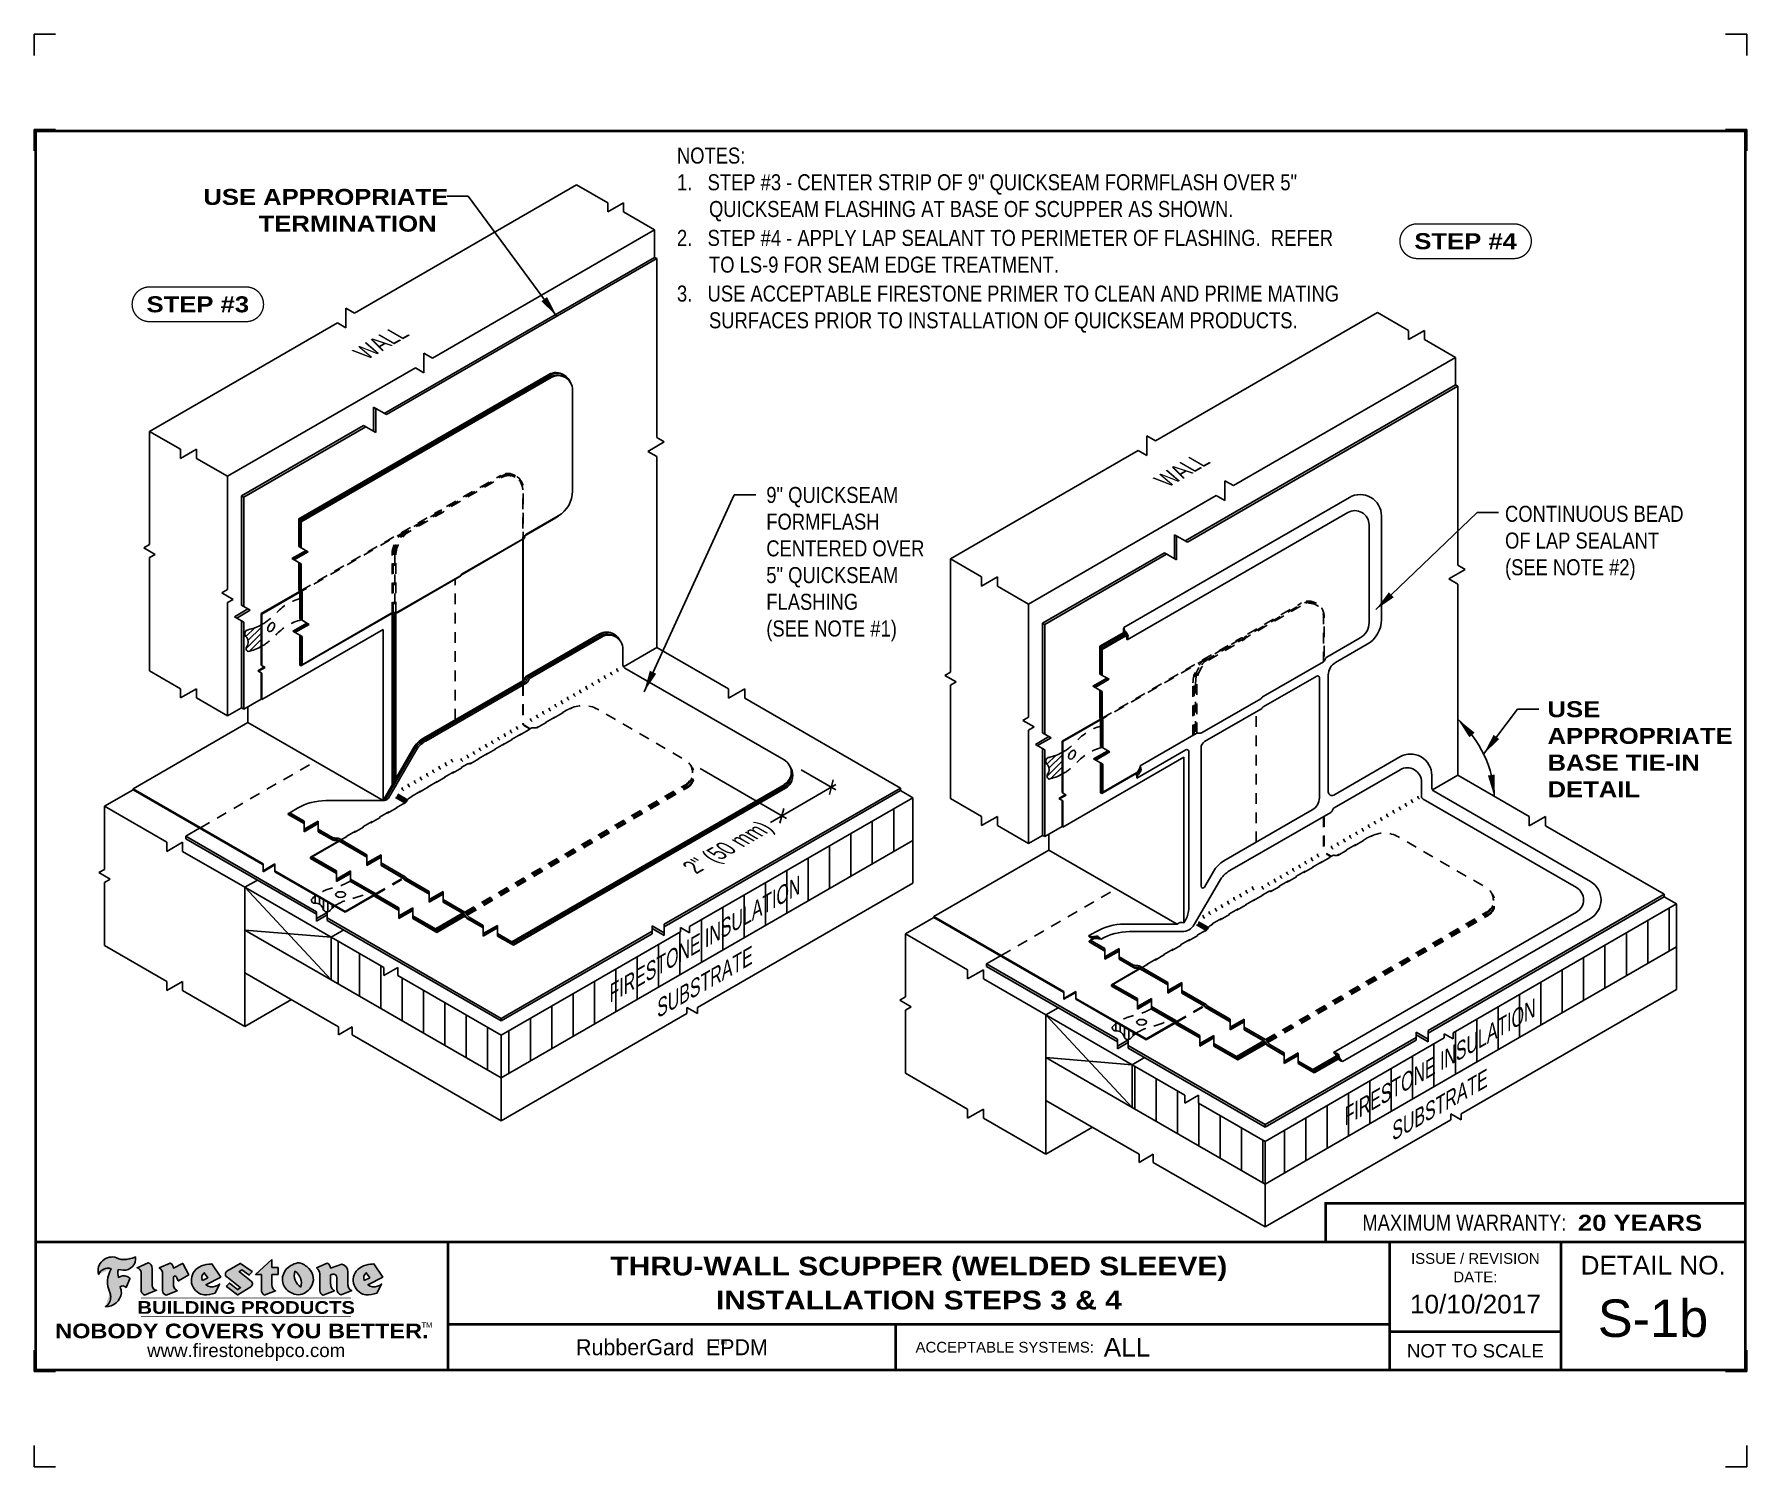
# Model space of a CAD drawing. Header units: inches. Extents: x 277.4 to 297.5, y 91 to 107.7.
import ezdxf
from ezdxf.enums import TextEntityAlignment as Align

# ---------------------------------------------------------------- set-up
doc = ezdxf.new("R2010")
doc.units = ezdxf.units.IN
doc.header["$MEASUREMENT"] = 0
doc.linetypes.add('HIDDEN2', pattern=[0.1875, 0.125, -0.0625])
doc.layers.get('0').update_dxf_attribs({"linetype": 'CONTINUOUS'})
doc.layers.get('DEFPOINTS').update_dxf_attribs({"linetype": 'CONTINUOUS'})
for name, color, linetype in [('FSBP-ACCESSORY-OTHER', 7, 'CONTINUOUS'), ('FSBP-ANNO-NOTE', 7, 'CONTINUOUS'), ('FSBP-INSULATION', 7, 'CONTINUOUS'), ('FSBP-MEMBRANE', 7, 'CONTINUOUS'), ('FSBP-SEALANTS', 1, 'CONTINUOUS'), ('FSBP-SUBSTRATE-GENERIC', 9, 'CONTINUOUS'), ('FSBP-TTLB', 7, 'CONTINUOUS'), ('FSBP-TTLB-BORDER', 7, 'CONTINUOUS'), ('FSBP-TTLB-TEXT', 7, 'CONTINUOUS'), ('FSBP-WALL-CURB', 9, 'CONTINUOUS'), ('FSBP-WOOD', 7, 'CONTINUOUS')]:
    doc.layers.add(name, color=color, linetype=linetype)
doc.styles.add('FSBP_ARIAL', font='arial.ttf')
doc.styles.add('FSBP_ARIAL_BOLD', font='')
doc.styles.add('FSBP_ARIAL_NAR', font='ARIALN.TTF')
doc.styles.add('FSBP_BANKGOTHIC', font='bgothm.ttf')
doc.styles.get('FSBP_ARIAL_BOLD').set_extended_font_data('Arial Black')
doc.dimstyles.new('FSBP-LEADER', dxfattribs={"dimtxt": 0.1875, "dimasz": 0.25, "dimexe": 0.0625, "dimexo": 0.125, "dimgap": 0.125, "dimtad": 0, "dimtih": 1, "dimtoh": 1, "dimdec": 4, "dimzin": 0, "dimdsep": 46, "dimlunit": 4, "dimtxsty": 'FSBP_ARIAL_NAR', "dimcen": 0.09375, "dimclrd": 256, "dimclre": 256, "dimclrt": 256, "dimadec": 0, "dimazin": 0, "dimtfac": 1, "dimtdec": 4, "dimtofl": 0, "dimtmove": 0, "dimatfit": 3, "dimfxl": 0, "dimtolj": 1, "dimtzin": 0, "dimlwd": -1, "dimlwe": -1, "dimarcsym": 0})

msp = doc.modelspace()

# ---------------------------------------------------------------- texts
at = {"layer": 'FSBP-ANNO-NOTE', "style": 'FSBP_ARIAL_BOLD'}
for s, p in [('STEP #4', (294.19, 105.325)), ('STEP #3', (279.36, 104.587))]:
    msp.add_text(s, height=0.1875, dxfattribs=at).set_placement(p, align=Align.MIDDLE_CENTER)
at = {"layer": 'FSBP-ANNO-NOTE', "linetype": 'Continuous', "style": 'FSBP_ARIAL_NAR'}
for s, oblique, p in [('WALL', 330, (281.549, 104.163)), ('WALL', 330, (290.918, 102.67)), ('SUBSTRATE', 30, (285.246, 96.634)), ('SUBSTRATE', 30, (293.844, 95.196))]:
    msp.add_text(s, height=0.1875, rotation=30, dxfattribs=dict(at, oblique=oblique)).set_placement(p, align=Align.MIDDLE)
at = {"layer": 'FSBP-ANNO-NOTE', "style": 'FSBP_ARIAL_NAR', "oblique": 330}
msp.add_text('2" (50 mm)', height=0.1875, rotation=30, dxfattribs=at).set_placement((286.059, 98.525), align=Align.MIDDLE_RIGHT)
at = {"layer": 'FSBP-ANNO-NOTE', "style": 'FSBP_ARIAL_NAR', "oblique": 30}
for p in [(285.246, 97.134), (293.844, 95.696)]:
    msp.add_text('FIRESTONE INSULATION', height=0.1875, rotation=30, dxfattribs=at).set_placement(p, align=Align.MIDDLE)
at = {"layer": 'FSBP-ANNO-NOTE', "char_height": 0.1875, "attachment_point": 1}
for s, width, heights, insert, style in [('\\A1;NOTES:\\P1.   STEP #3 - CENTER STRIP OF 9" QUICKSEAM FORMFLASH OVER 5" \\P{\\W6.27837; }QUICKSEAM FLASHING AT BASE OF SCUPPER AS SHOWN.\\P{\\H0.08333x;\\P}2.   STEP #4 - APPLY LAP SEALANT TO PERIMETER OF FLASHING.  REFER \\P{\\W6.27837; }TO LS-9 FOR SEAM EDGE TREATMENT. \\P{\\H0.08333x;\\W9.4179;        \\W1;\\P}3.   USE ACCEPTABLE FIRESTONE PRIMER TO CLEAN AND PRIME MATING \\P{\\W6.27837; }SURFACES PRIOR TO INSTALLATION OF QUICKSEAM PRODUCTS.', 7.75154, [2.607], (284.965, 106.421), 'FSBP_ARIAL_NAR'), ('{\\W1.13791; }USE APPROPRIATE \\P{\\W8.90072; }TERMINATION', 2.83286, [0.849], (279.33, 105.937), 'FSBP_ARIAL_BOLD'), ('\\A1;9" QUICKSEAM FORMFLASH\\PCENTERED OVER \\P5" QUICKSEAM FLASHING\\P(SEE NOTE #1)', 2.10739, [1.964], (286.01, 102.45), 'FSBP_ARIAL_NAR'), ('\\A1;CONTINUOUS BEAD \\POF LAP SEALANT\\P(SEE NOTE #2)', 2.18711, [0.921], (294.651, 102.229), 'FSBP_ARIAL_NAR'), ('USE \\PAPPROPRIATE BASE TIE-IN \\PDETAIL', 2.83286, [1.367], (295.148, 99.943), 'FSBP_ARIAL_BOLD')]:
    msp.add_mtext_dynamic_manual_height_columns(s, width=width, gutter_width=5, heights=heights, dxfattribs=dict(at, insert=insert, style=style))

# ---------------------------------------------------------------- blocks, each defined once
blk = doc.blocks.new('TTLB-EPDM_2')
at = {"layer": 'FSBP-TTLB-TEXT'}
h = blk.add_hatch(color=1, dxfattribs=at)
edge = h.paths.add_edge_path()
edge.add_arc((1.037, -0.198), 0.132, 264.041, 370.3106)
edge.add_arc((1.028, 0.121), 0.327, 270.0506, 295.2346, ccw=False)
edge.add_arc((1.023, -0.067), 0.139, 249.3281, 272.0749, ccw=False)
edge.add_line((0.974, -0.197), (0.947, -0.185))
edge.add_arc((0.894, -0.339), 0.163, 70.8459, 194.3325)
edge.add_arc((0.844, -0.426), 0.118, 70.9695, 156.9641, ccw=False)
edge.add_arc((1.153, -0.468), 0.311, 150.3231, 203.2084)
edge.add_arc((0.756, -0.641), 0.122, 0.8849, 24.3467, ccw=False)
edge.add_arc((0.749, -0.648), 0.129, -58.3666, 3.6217, ccw=False)
edge.add_arc((0.826, -0.579), 0.178, 267.2205, 354.1382)
edge.add_arc((0.79, -0.601), 0.213, 0.9996, 21.005)
edge.add_arc((1.019, -0.567), 0.0514, 40.8212, 125.5273, ccw=False)
edge.add_line((1.058, -0.533), (1.103, -0.431))
edge.add_arc((1.041, -0.47), 0.0733, 32.3168, 66.3148)
edge.add_arc((1.032, -0.506), 0.11, 69.8179, 125.2547)
edge.add_arc((1.128, -0.369), 0.166, 164.157, 196.5811, ccw=False)
edge.add_line((0.968, -0.324), (1.024, -0.329))
h = blk.add_hatch(color=1, dxfattribs=at)
edge = h.paths.add_edge_path()
edge.add_line((1.275, -0.622), (1.415, -0.566))
edge.add_arc((1.421, -0.509), 0.0573, 181.9718, 264.3185, ccw=False)
edge.add_line((1.364, -0.511), (1.363, -0.31))
edge.add_arc((1.294, -0.31), 0.0691, 0.0934, 72.4283)
edge.add_line((1.315, -0.244), (1.187, -0.302))
edge.add_arc((1.175, -0.359), 0.0573, -0.0174, 78.3221, ccw=False)
edge.add_line((1.233, -0.359), (1.233, -0.555))
edge.add_arc((1.306, -0.556), 0.0731, 179.4272, 245.3846)
h = blk.add_hatch(color=1, dxfattribs=at)
edge = h.paths.add_edge_path()
edge.add_line((1.792, -0.384), (1.722, -0.252))
edge.add_arc((1.72, -0.253), 0.00231, 27.872, 117.3767)
edge.add_line((1.719, -0.251), (1.611, -0.307))
edge.add_arc((1.547, -0.306), 0.0636, 359.1658, 425.8794)
edge.add_line((1.573, -0.248), (1.447, -0.305))
edge.add_arc((1.408, -0.37), 0.076, -3.4414, 59.0799, ccw=False)
edge.add_line((1.484, -0.375), (1.484, -0.572))
edge.add_arc((1.541, -0.568), 0.057, 184.1557, 255.3066)
edge.add_line((1.526, -0.623), (1.657, -0.571))
edge.add_arc((1.688, -0.502), 0.0752, 207.5161, 245.6492, ccw=False)
edge.add_arc((1.721, -0.491), 0.109, 179.4823, 204.5538, ccw=False)
edge.add_line((1.612, -0.49), (1.612, -0.413))
edge.add_arc((1.629, -0.414), 0.0169, 28.3562, 174.855, ccw=False)
edge.add_arc((1.627, -0.42), 0.0211, 22.2169, 40.1021, ccw=False)
edge.add_line((1.647, -0.412), (1.667, -0.455))
edge.add_arc((1.669, -0.454), 0.00231, 204.5451, 299.6324)
edge.add_line((1.67, -0.456), (1.791, -0.387))
edge.add_line((1.791, -0.387), (1.792, -0.384))
h = blk.add_hatch(color=1, dxfattribs=at)
h.paths.add_polyline_path([(2.063, -0.258, 0.025243), (2.025, -0.261, 0.121361), (1.902, -0.301, 0.615167), (1.933, -0.61, 0.053068), (1.968, -0.618, 0.115093), (2.099, -0.599), (2.151, -0.494, -0.087554), (2.104, -0.519, -0.265592), (1.993, -0.501), (2.165, -0.414, 0.451895), (2.166, -0.411)])
h.paths.add_polyline_path([(2.014, -0.419), (1.951, -0.452, -0.372053), (1.973, -0.361)], flags=16)
h = blk.add_hatch(color=1, dxfattribs=at)
edge = h.paths.add_edge_path()
edge.add_arc((2.26, -0.378), 0.0415, 123.2081, 232.2027, ccw=False)
edge.add_line((2.238, -0.343), (2.394, -0.254))
edge.add_arc((2.395, -0.256), 0.00231, 55.6464, 119.6543, ccw=False)
edge.add_line((2.396, -0.254), (2.532, -0.347))
edge.add_arc((2.53, -0.349), 0.00231, -42.7311, 54.4661, ccw=False)
edge.add_line((2.532, -0.35), (2.498, -0.387))
edge.add_arc((2.497, -0.385), 0.00231, 233.7527, 317.2689, ccw=False)
edge.add_line((2.495, -0.387), (2.414, -0.327))
edge.add_arc((2.412, -0.329), 0.00231, 53.7527, 124.4136)
edge.add_line((2.411, -0.327), (2.383, -0.347))
edge.add_arc((2.384, -0.349), 0.00231, 124.4136, 231.8459)
edge.add_line((2.383, -0.351), (2.52, -0.458))
edge.add_arc((2.494, -0.491), 0.0415, -55.2123, 51.8459, ccw=False)
edge.add_line((2.518, -0.525), (2.364, -0.618))
edge.add_arc((2.363, -0.616), 0.00231, 233.2956, 301.2087, ccw=False)
edge.add_line((2.362, -0.618), (2.231, -0.52))
edge.add_arc((2.233, -0.519), 0.00231, 135.5134, 233.218, ccw=False)
edge.add_line((2.231, -0.517), (2.263, -0.485))
edge.add_arc((2.264, -0.486), 0.00231, 53.0353, 135.5134, ccw=False)
edge.add_line((2.266, -0.484), (2.362, -0.557))
edge.add_arc((2.363, -0.555), 0.00231, 233.0353, 302.2363)
edge.add_line((2.364, -0.557), (2.394, -0.538))
edge.add_arc((2.393, -0.536), 0.00231, 302.2363, 412.2027)
edge.add_line((2.394, -0.534), (2.235, -0.41))
h = blk.add_hatch(color=1, dxfattribs=at)
edge = h.paths.add_edge_path()
edge.add_line((2.763, -0.207), (2.763, -0.297))
edge.add_arc((2.766, -0.297), 0.00231, 180, 270)
edge.add_line((2.766, -0.299), (2.835, -0.299))
edge.add_arc((2.835, -0.302), 0.00231, 0, 90, ccw=False)
edge.add_line((2.838, -0.302), (2.838, -0.379))
edge.add_arc((2.835, -0.379), 0.00231, 270, 360, ccw=False)
edge.add_line((2.835, -0.381), (2.766, -0.381))
edge.add_arc((2.766, -0.384), 0.00231, 90, 180)
edge.add_line((2.763, -0.384), (2.763, -0.503))
edge.add_arc((2.837, -0.507), 0.0734, 177.0803, 245.325)
edge.add_line((2.806, -0.574), (2.675, -0.623))
edge.add_arc((2.709, -0.564), 0.0675, 177.0345, 239.6926, ccw=False)
edge.add_line((2.641, -0.561), (2.641, -0.384))
edge.add_arc((2.639, -0.384), 0.00231, 360, 450)
edge.add_line((2.639, -0.381), (2.573, -0.381))
edge.add_line((2.573, -0.381), (2.763, -0.207))
h = blk.add_hatch(color=1, dxfattribs=at)
edge = h.paths.add_edge_path(flags=16)
edge.add_arc((2.94, -0.485), 0.168, 344.5559, 417.014)
edge.add_arc((3.194, -0.388), 0.168, 164.5559, 237.014)
edge = h.paths.add_edge_path()
edge.add_arc((3.069, -0.44), 0.183, 136.0915, 191.2134)
edge.add_arc((3.065, -0.432), 0.18, 194.0167, 240.6664)
edge.add_arc((3.098, -0.385), 0.238, 239.2975, 264.289)
edge.add_arc((3.049, -0.419), 0.204, 277.1987, 326.5036)
edge.add_arc((3.078, -0.434), 0.171, 325.3769, 406.3828)
edge.add_arc((3.012, -0.49), 0.257, 44.2846, 73.829)
edge.add_arc((3.117, -0.498), 0.258, 97.5029, 134.1039)
h = blk.add_hatch(color=1, dxfattribs=at)
edge = h.paths.add_edge_path()
edge.add_line((3.323, -0.572), (3.323, -0.375))
edge.add_arc((3.247, -0.37), 0.076, 356.5586, 419.0799)
edge.add_line((3.286, -0.305), (3.412, -0.248))
edge.add_arc((3.386, -0.306), 0.0636, 0.3963, 65.8794, ccw=False)
edge.add_line((3.45, -0.306), (3.581, -0.259))
edge.add_arc((3.556, -0.353), 0.0969, 2.367, 75.1862, ccw=False)
edge.add_line((3.653, -0.349), (3.653, -0.488))
edge.add_arc((3.762, -0.491), 0.109, 178.3666, 204.5538)
edge.add_arc((3.729, -0.502), 0.0752, 207.5161, 245.2241)
edge.add_line((3.698, -0.57), (3.573, -0.621))
edge.add_arc((3.595, -0.553), 0.0718, 180.3329, 251.5102, ccw=False)
edge.add_line((3.524, -0.553), (3.524, -0.415))
edge.add_arc((3.486, -0.415), 0.0373, 359.3451, 449.05)
edge.add_arc((3.483, -0.442), 0.0645, 86.294, 119.8211)
edge.add_line((3.451, -0.386), (3.451, -0.49))
edge.add_arc((3.56, -0.491), 0.109, 179.4823, 204.5538)
edge.add_arc((3.527, -0.502), 0.0752, 207.5161, 245.6492)
edge.add_line((3.496, -0.571), (3.365, -0.623))
edge.add_arc((3.38, -0.568), 0.0569, 183.9299, 255.3185, ccw=False)
h = blk.add_hatch(color=1, dxfattribs=at)
h.paths.add_polyline_path([(3.958, -0.258, 0.025243), (3.919, -0.261, 0.108564), (3.808, -0.294, 0.64259), (3.827, -0.61, 0.053068), (3.862, -0.618, 0.115093), (3.993, -0.599), (4.046, -0.494, -0.087554), (3.999, -0.519, -0.265592), (3.887, -0.501), (4.06, -0.414, 0.451895), (4.061, -0.411)])
h.paths.add_polyline_path([(3.909, -0.419), (3.845, -0.452, -0.372053), (3.867, -0.361)], flags=16)
at = {"layer": 'DEFPOINTS', "linetype": 'Continuous', "ltscale": 1.75}
for points in [[(-0.016, 13.881), (-0.016, 14.131), (0.234, 14.131)], [(20.016, 13.881), (20.016, 14.131), (19.766, 14.131)], [(-0.016, -2.381), (-0.016, -2.631), (0.234, -2.631)], [(20.016, -2.381), (20.016, -2.631), (19.766, -2.631)]]:
    blk.add_lwpolyline(points, dxfattribs=at)
at = {"layer": 'DEFPOINTS', "color": 1}
for points in [[(0.234, 13.016), (-0.016, 13.016), (-0.016, 12.766)], [(20.016, 12.766), (20.016, 13.016), (19.766, 13.016)], [(0.234, -1.516), (-0.016, -1.516), (-0.016, -1.266)], [(20.016, -1.266), (20.016, -1.516), (19.766, -1.516)]]:
    blk.add_lwpolyline(points, dxfattribs=at)
at = {"layer": 'FSBP-TTLB', "const_width": 0.0312}
blk.add_lwpolyline([(15.09, 0), (20, 0), (20, 0.451), (15.09, 0.451)], close=True, dxfattribs=at)
for points in [[(0, 0), (0, -1.5), (20, -1.5), (20, 0), (0, 0)], [(4.825, 0), (4.825, -0.964)], [(15.84, 0), (15.84, -0.964)], [(17.841, 0), (17.841, -1.5)], [(20, 0), (20, -1.5)], [(4.825, -0.964), (15.84, -0.964)], [(4.825, -0.964), (4.825, -1.5)], [(15.84, -0.964), (15.84, -1.5)], [(15.84, -1.049), (17.841, -1.049)]]:
    blk.add_lwpolyline(points, dxfattribs=at)
at = {"layer": 'FSBP-TTLB-BORDER', "const_width": 0.0312}
blk.add_lwpolyline([(20, 0), (20, 13), (0, 13), (0, 0)], dxfattribs=at)
at = {"layer": 'FSBP-TTLB-TEXT', "color": 1}
blk.add_line((0.736, -0.38), (0.736, -0.38), dxfattribs=at)
for points in [[(1.024, -0.329, 0.500051), (1.167, -0.175, -0.11033), (1.028, -0.206, -0.099579), (0.974, -0.197), (0.947, -0.185, 0.597816), (0.736, -0.38, -0.393883), (0.883, -0.314, 0.234941), (0.867, -0.591, -0.10273), (0.878, -0.639, -0.277269), (0.817, -0.757, 0.398543), (1.003, -0.597, 0.087512), (0.989, -0.525, -0.387403), (1.058, -0.533), (1.103, -0.431, 0.149442), (1.07, -0.403, 0.24672), (0.969, -0.416, -0.142429), (0.968, -0.324), (1.024, -0.329)], [(2.166, -0.411), (2.063, -0.258, 0.025243), (2.025, -0.261, 0.108564), (1.914, -0.294, 0.64259), (1.933, -0.61, 0.053068), (1.968, -0.618, 0.115093), (2.099, -0.599), (2.151, -0.494, -0.087554), (2.104, -0.519, -0.265592), (1.993, -0.501), (2.165, -0.414)], [(2.763, -0.207), (2.763, -0.297, 0.414214), (2.766, -0.299), (2.835, -0.299, -0.414214), (2.838, -0.302), (2.838, -0.379, -0.414214), (2.835, -0.381), (2.766, -0.381, 0.414214), (2.763, -0.384), (2.763, -0.503, 0.306899), (2.806, -0.574), (2.675, -0.623, -0.280419), (2.641, -0.561), (2.641, -0.384, 0.414214), (2.639, -0.381), (2.573, -0.381), (2.763, -0.207)], [(4.061, -0.411), (3.958, -0.258, 0.025243), (3.919, -0.261, 0.108564), (3.808, -0.294, 0.64259), (3.827, -0.61, 0.053068), (3.862, -0.618, 0.115093), (3.993, -0.599), (4.046, -0.494, -0.087554), (3.999, -0.519, -0.265592), (3.887, -0.501), (4.06, -0.414)], [(4.06, -0.414, 0.451895), (4.061, -0.411, 0.451895)]]:
    blk.add_lwpolyline(points, format="xyb", dxfattribs=at)
for points in [[(1.275, -0.622), (1.415, -0.566, -0.37561), (1.364, -0.511), (1.363, -0.31, 0.326536), (1.315, -0.244), (1.187, -0.302, -0.355786), (1.233, -0.359), (1.233, -0.555, 0.296011)], [(1.792, -0.384), (1.722, -0.252, 0.411684), (1.719, -0.251), (1.611, -0.307, 0.299603), (1.573, -0.248), (1.447, -0.305, -0.279776), (1.484, -0.375), (1.484, -0.572, 0.320829), (1.526, -0.623), (1.657, -0.571, -0.16794), (1.622, -0.537, -0.109833), (1.612, -0.49), (1.612, -0.413, -0.743335), (1.643, -0.406, -0.078198), (1.647, -0.412), (1.667, -0.455, 0.440465), (1.67, -0.456), (1.791, -0.387)], [(1.951, -0.452), (2.014, -0.419), (1.973, -0.361, 0.372053)], [(2.235, -0.41, -0.515004), (2.238, -0.343), (2.394, -0.254, -0.286782), (2.396, -0.254), (2.532, -0.347, -0.451503), (2.532, -0.35), (2.498, -0.387, -0.381444), (2.495, -0.387), (2.414, -0.327, 0.318472), (2.411, -0.327), (2.383, -0.347, 0.506409), (2.383, -0.351), (2.52, -0.458, -0.50436), (2.518, -0.525), (2.364, -0.618, -0.305316), (2.362, -0.618), (2.231, -0.52, -0.45417), (2.231, -0.517), (2.263, -0.485, -0.376264), (2.266, -0.484), (2.362, -0.557, 0.31147), (2.364, -0.557), (2.394, -0.538, 0.520381), (2.394, -0.534)], [(2.938, -0.313, 0.245263), (2.89, -0.475, 0.206406), (2.977, -0.589, 0.10948), (3.074, -0.621, 0.218515), (3.219, -0.531, 0.368949), (3.196, -0.31, 0.129631), (3.083, -0.243, 0.161074)], [(3.103, -0.53, 0.327131), (3.032, -0.343, 0.327131)], [(3.323, -0.572), (3.323, -0.375, 0.279776), (3.286, -0.305), (3.412, -0.248, -0.293762), (3.45, -0.306), (3.581, -0.259, -0.328876), (3.653, -0.349), (3.653, -0.488, 0.114763), (3.662, -0.537, 0.166033), (3.698, -0.57), (3.573, -0.621, -0.320956), (3.524, -0.553), (3.524, -0.415, 0.412706), (3.487, -0.378, 0.147342), (3.451, -0.386), (3.451, -0.49, 0.109833), (3.461, -0.537, 0.16794), (3.496, -0.571), (3.365, -0.623, -0.321973), (3.323, -0.572, 29.147628)], [(3.845, -0.452), (3.909, -0.419), (3.867, -0.361, 0.372053)]]:
    blk.add_lwpolyline(points, format="xyb", close=True, dxfattribs=at)
at = {"layer": 'FSBP-TTLB-TEXT'}
for points, const_width in [([(1.234, -0.658), (3.691, -0.658)], 0.00781), ([(1.234, -0.876), (3.691, -0.876)], 0.00781), ([(10.062, -0.964), (10.062, -1.5)], 0.0312)]:
    blk.add_lwpolyline(points, dxfattribs=dict(at, const_width=const_width))
at = {"layer": 'FSBP-TTLB-TEXT', "color": 1}
for centre, start, end in [((1.79, -0.385), 299.6324, 27.872), ((2.164, -0.412), 296.7305, 34.0023)]:
    blk.add_arc(centre, 0.00231, start, end, dxfattribs=at)
at = {"layer": 'FSBP-TTLB-TEXT', "style": 'FSBP_ARIAL_NAR'}
blk.add_text('MAXIMUM WARRANTY:', height=0.1875, dxfattribs=at).set_placement((17.905, 0.226), align=Align.MIDDLE_RIGHT)
at = {"layer": 'FSBP-TTLB-TEXT'}
for s, height, style, p in [('ISSUE / REVISION', 0.125, 'FSBP_ARIAL', (16.841, -0.194)), ('DETAIL NO.', 0.2188, 'FSBP_ARIAL', (18.921, -0.272)), ('DATE:', 0.125, 'FSBP_ARIAL', (16.841, -0.41)), ('www.firestonebpco.com', 0.15625, 'FSBP_ARIAL', (2.463, -1.269)), ('RubberGard  EPDM', 0.1875, 'FSBP_BANKGOTHIC', (7.443, -1.232)), ('TM', 0.0625, 'FSBP_BANKGOTHIC', (8.023, -1.17)), ('NOT TO SCALE', 0.15625, 'FSBP_ARIAL', (16.841, -1.274))]:
    blk.add_text(s, height=height, dxfattribs=dict(at, style=style)).set_placement(p, align=Align.MIDDLE_CENTER)
at = {"layer": 'FSBP-TTLB-TEXT', "lineweight": 18, "style": 'FSBP_ARIAL_BOLD'}
blk.add_text('BUILDING PRODUCTS', height=0.14844, dxfattribs=at).set_placement((2.463, -0.767), align=Align.MIDDLE_CENTER)
at = {"layer": 'FSBP-TTLB-TEXT', "color": 1}
for s, height, style, p in [('NOBODY COVERS YOU BETTER.', 0.17188, 'FSBP_ARIAL_BOLD', (2.413, -1.042)), ('TM', 0.0625, 'FSBP_BANKGOTHIC', (4.577, -0.973))]:
    blk.add_text(s, height=height, dxfattribs=dict(at, style=style)).set_placement(p, align=Align.MIDDLE_CENTER)
at = {"layer": 'FSBP-TTLB-TEXT', "style": 'FSBP_ARIAL'}
blk.add_text('ACCEPTABLE SYSTEMS:', height=0.125, dxfattribs=at).set_placement((10.293, -1.232), align=Align.MIDDLE_LEFT)
at = {"layer": 'FSBP-TTLB-TEXT'}
for tag, height, style, p in [('MAXIMUM_WARRANTY', 0.188, 'FSBP_ARIAL_BOLD', (18.04, 0.224)), ('ACCPT_SYSTEMS', 0.219, 'FSBP_ARIAL', (12.494, -1.232))]:
    blk.add_attdef(tag, text='', height=height, dxfattribs=dict(at, style=style)).set_placement(p, align=Align.MIDDLE_LEFT)
for tag, height, style, p in [('DETAIL_DESCP_LINE_1', 0.219, 'FSBP_ARIAL_BOLD', (10.331, -0.283)), ('DETAIL_DESCP_LINE_2', 0.219, 'FSBP_ARIAL_BOLD', (10.331, -0.681)), ('ISSUE_REV_DATE', 0.219, 'FSBP_ARIAL', (16.841, -0.728)), ('DETAIL_NUMBER', 0.438, 'FSBP_ARIAL', (18.919, -0.893))]:
    blk.add_attdef(tag, text='', height=height, dxfattribs=dict(at, style=style)).set_placement(p, align=Align.MIDDLE_CENTER)

# ---------------------------------------------------------------- hatches: boundary and pattern name
at = {"layer": 'FSBP-ACCESSORY-OTHER'}
h = msp.add_hatch(dxfattribs=at)
h.set_pattern_fill('STEEL', color=256, scale=0.25, angle=90, style=0)
h.set_pattern_definition([(135, (0, 0), (-0.022097087, -0.022097087), []), (135, (-0.015625, 1e-18), (-0.022097087, -0.022097087), [])])
h.paths.add_polyline_path([(281.425, 97.669, 0.082504), (281.418, 97.676), (281.085, 97.484), (281.085, 97.473)])
h.paths.add_polyline_path([(280.553, 101.218, 0.079624), (280.551, 101.227), (280.101, 100.968), (280.11, 100.963)])
h.paths.add_polyline_path([(280.15, 100.338), (280.141, 100.343), (280.062, 100.298), (280.071, 100.293)])
h.paths.add_polyline_path([(280.262, 98.028), (280.262, 98.038), (280.124, 97.959), (280.124, 97.948)])
h = msp.add_hatch(dxfattribs=at)
h.set_pattern_fill('STEEL', color=256, scale=0.25, style=0)
h.set_pattern_definition([(45, (0, 0), (-0.022097087, 0.022097087), []), (45, (0, 0.015625), (-0.022097087, 0.022097087), [])])
h.paths.add_polyline_path([(280.101, 100.366), (280.11, 100.361), (280.11, 100.963), (280.101, 100.968)])
h.paths.add_polyline_path([(280.101, 99.968), (280.11, 99.963), (280.11, 100.27), (280.101, 100.275)])
h.paths.add_polyline_path([(278.603, 98.917), (278.603, 98.906), (280.124, 98.028), (280.124, 98.038)])
h.paths.add_polyline_path([(280.262, 97.959), (280.262, 97.948), (281.085, 97.473), (281.085, 97.484)])
h = msp.add_hatch(dxfattribs=at)
h.set_pattern_fill('STEEL', color=256, scale=0.25, angle=90, style=0)
h.set_pattern_definition([(135, (-0.43035, -0.21506), (-0.022097087, -0.022097087), []), (135, (-0.445974, -0.21506), (-0.022097087, -0.022097087), [])])
h.paths.add_polyline_path([(289.921, 99.725, 0.079624), (289.919, 99.734), (289.469, 99.475), (289.479, 99.47)])
h.paths.add_polyline_path([(289.518, 98.845), (289.509, 98.85), (289.43, 98.805), (289.439, 98.8)])
h.paths.add_polyline_path([(289.63, 96.535), (289.63, 96.545), (289.492, 96.466), (289.492, 96.455)])
h.paths.add_polyline_path([(290.793, 96.176, 0.082504), (290.786, 96.183), (290.453, 95.991), (290.453, 95.98)])
h = msp.add_hatch(dxfattribs=at)
h.set_pattern_fill('STEEL', color=256, scale=0.25, style=0)
h.set_pattern_definition([(45, (-0.43035, -0.21506), (-0.022097087, 0.022097087), []), (45, (-0.43035, -0.199437), (-0.022097087, 0.022097087), [])])
h.paths.add_polyline_path([(289.63, 96.466), (289.63, 96.455), (290.453, 95.98), (290.453, 95.991)])
h.paths.add_polyline_path([(287.971, 97.424), (287.971, 97.413), (289.492, 96.535), (289.492, 96.545)])
h.paths.add_polyline_path([(289.479, 98.777), (289.469, 98.782), (289.469, 98.475), (289.479, 98.47)])
h.paths.add_polyline_path([(289.479, 99.47), (289.469, 99.475), (289.469, 98.873), (289.479, 98.868)])
at = {"layer": 'FSBP-INSULATION'}
h = msp.add_hatch(dxfattribs=at)
h.set_pattern_fill('LINE', color=256, scale=2, angle=90, style=0)
h.paths.add_polyline_path([(282.909, 95.534), (287.722, 98.313), (287.722, 98.813), (285.111, 97.305), (285.111, 97.234), (285.005, 97.295), (285.005, 97.245), (282.909, 96.034)])
h.paths.add_polyline_path([(280.921, 96.682), (282.909, 95.534), (282.909, 96.034), (281.698, 96.733), (281.698, 96.827), (281.536, 96.733), (281.536, 96.827), (280.921, 97.182)])
h.paths.add_polyline_path([(284.119, 96.347), (286.561, 97.692), (286.561, 98.028), (284.119, 96.684)], flags=24)
h = msp.add_hatch(dxfattribs=at)
h.set_pattern_fill('LINE', color=256, scale=2, angle=90, style=0)
h.set_pattern_definition([(90, (-0.43035, -0.21506), (-0.25, 2e-17), [])])
h.paths.add_polyline_path([(291.066, 95.24), (291.066, 95.334), (290.904, 95.24), (290.904, 95.334), (290.29, 95.689), (290.29, 95.189), (291.844, 94.291), (291.844, 94.791)])
h.paths.add_polyline_path([(291.844, 94.791), (291.844, 94.291), (293.498, 95.246), (296.658, 97.07), (296.658, 97.57), (294.046, 96.062), (294.046, 95.991), (293.94, 96.052), (293.94, 96.002)])
h.paths.add_polyline_path([(292.757, 94.9), (295.17, 96.294), (295.025, 96.546), (292.612, 95.152)], flags=24)
at = {"layer": 'FSBP-MEMBRANE'}
h = msp.add_hatch(color=256, dxfattribs=at)
h.paths.add_polyline_path([(284.729, 105.121), (284.703, 105.136), (281.542, 103.311), (281.568, 103.296)])
h.paths.add_polyline_path([(281.441, 103.369), (281.415, 103.384), (281.415, 103.103), (281.441, 103.088)])
h.paths.add_polyline_path([(281.325, 103.155), (281.299, 103.17), (279.872, 102.347), (279.898, 102.332)])
h.paths.add_polyline_path([(279.898, 102.332), (279.872, 102.347), (279.872, 101.065), (279.898, 101.05)])
h.paths.add_polyline_path([(279.973, 101.007), (279.947, 101.022), (279.789, 100.931), (279.815, 100.916)])
h.paths.add_polyline_path([(279.898, 100.868), (279.872, 100.883), (279.872, 99.866), (279.898, 99.851)])
h = msp.add_hatch(color=256, dxfattribs=at)
h.paths.add_polyline_path([(280.579, 100.699), (280.566, 100.707), (280.566, 100.377), (280.579, 100.37)])
h.paths.add_polyline_path([(280.661, 100.842), (280.648, 100.85), (280.483, 100.754), (280.496, 100.747)])
h.paths.add_polyline_path([(280.579, 101.219, 0.124612), (280.574, 101.233, -0.124612), (280.569, 101.246), (280.569, 101.549), (280.556, 101.556), (280.556, 101.246, 0.124612), (280.561, 101.232, -0.124612), (280.566, 101.219), (280.566, 100.897), (280.579, 100.89)])
h.paths.add_polyline_path([(280.652, 101.692), (280.639, 101.699), (280.474, 101.604), (280.487, 101.597)])
h.paths.add_polyline_path([(280.569, 102.042), (280.556, 102.049), (280.556, 101.747), (280.569, 101.739)])
h.paths.add_polyline_path([(283.493, 103.73, -0.255923), (283.653, 103.733, 0.280048), (283.48, 103.737), (280.556, 102.049), (280.569, 102.042)])
h = msp.add_hatch(color=256, dxfattribs=at)
h.paths.add_polyline_path([(289.267, 100.839), (289.241, 100.854), (289.241, 99.572), (289.267, 99.557)])
h.paths.add_polyline_path([(289.241, 100.854), (289.267, 100.839), (290.693, 101.662), (290.667, 101.677)])
h.paths.add_polyline_path([(290.809, 101.876), (290.783, 101.891), (290.783, 101.61), (290.809, 101.595)])
h.paths.add_polyline_path([(294.098, 103.628), (294.072, 103.643), (290.911, 101.818), (290.937, 101.803)])
h.paths.add_polyline_path([(289.341, 99.514), (289.315, 99.529), (289.158, 99.438), (289.184, 99.423)])
h.paths.add_polyline_path([(289.267, 99.375), (289.241, 99.39), (289.241, 98.373), (289.267, 98.358)])
msp.add_hatch(color=256, dxfattribs=at).paths.add_polyline_path([(281.677, 100.975, -0.045299), (281.664, 100.976, 0.00259), (281.664, 100.976), (281.664, 99.017), (281.677, 99.04)])
h = msp.add_hatch(color=256, dxfattribs=at)
h.paths.add_polyline_path([(283.033, 97.128), (283.033, 97.106), (286.218, 98.945, 0.285456), (286.301, 99.1, -0.250594), (286.218, 98.966)])
h.paths.add_polyline_path([(282.865, 97.225), (282.865, 97.203), (283.033, 97.106), (283.033, 97.128)])
h.paths.add_polyline_path([(282.7, 97.225), (282.7, 97.203), (282.865, 97.298), (282.865, 97.32)])
h.paths.add_polyline_path([(282.533, 97.417, -0.127503), (282.507, 97.446, 0.127503), (282.482, 97.476), (282.23, 97.621), (282.23, 97.599), (282.463, 97.465, -0.127503), (282.488, 97.435, 0.127503), (282.514, 97.406), (282.7, 97.298), (282.7, 97.32)])
h.paths.add_polyline_path([(282.065, 97.621), (282.065, 97.599), (282.23, 97.695), (282.23, 97.716)])
h.paths.add_polyline_path([(282.065, 97.695), (282.065, 97.716), (281.805, 97.867, -0.124612), (281.795, 97.877, 0.124612), (281.786, 97.888), (281.504, 98.051), (281.504, 98.03), (281.767, 97.877, -0.124612), (281.777, 97.867, 0.124612), (281.786, 97.856)])
h.paths.add_polyline_path([(281.504, 98.125), (281.504, 98.146), (281.339, 98.051), (281.339, 98.03)])
h.paths.add_polyline_path([(281.012, 98.335, 0.127503), (280.974, 98.342, -0.127503), (280.935, 98.349), (280.768, 98.446), (280.768, 98.425), (280.935, 98.328, 0.127503), (280.974, 98.32, -0.127503), (281.012, 98.313), (281.339, 98.125), (281.339, 98.146)])
h.paths.add_polyline_path([(280.768, 98.52), (280.768, 98.541), (280.603, 98.446), (280.603, 98.425)])
h.paths.add_polyline_path([(280.436, 98.638), (280.435, 98.637), (280.435, 98.617), (280.603, 98.52), (280.603, 98.541)])
h.paths.add_polyline_path([(283.21, 100.16, 0.19907), (283.228, 100.185, -0.219395), (283.248, 100.212), (284.083, 100.694, -0.250594), (284.24, 100.699, 0.285456), (284.065, 100.705), (283.227, 100.221, 0.19907), (283.209, 100.196, -0.219395), (283.188, 100.169), (282.008, 99.487, 0.131652), (281.886, 99.365), (281.549, 98.782, 0.16329), (281.589, 98.808), (281.905, 99.355, -0.131652), (282.027, 99.477)])
h = msp.add_hatch(color=256, dxfattribs=at)
edge = h.paths.add_edge_path()
edge.add_spline(control_points=[(290.215, 100.709), (290.212, 100.712), (290.21, 100.716), (290.207, 100.719)], knot_values=[0.270252, 0.270252, 0.270252, 0.270252, 0.308592, 0.308592, 0.308592, 0.308592], degree=3, periodic=0)
edge.add_line((290.207, 100.719), (289.925, 100.556))
edge.add_line((289.925, 100.556), (289.938, 100.549))
edge.add_line((289.938, 100.549), (290.215, 100.709))
h.paths.add_polyline_path([(289.938, 100.549), (289.925, 100.556), (289.925, 100.254), (289.938, 100.246)])
h.paths.add_polyline_path([(290.02, 100.199), (290.007, 100.206), (289.842, 100.111), (289.855, 100.104)])
h.paths.add_polyline_path([(289.938, 100.056), (289.925, 100.063), (289.925, 99.753, 0.124612), (289.929, 99.739, -0.124612), (289.934, 99.726), (289.934, 99.404), (289.947, 99.397), (289.947, 99.726, 0.124612), (289.942, 99.74, -0.124612), (289.938, 99.753)])
h.paths.add_polyline_path([(290.029, 99.349), (290.016, 99.357), (289.852, 99.261), (289.865, 99.254)])
h.paths.add_polyline_path([(289.947, 99.206), (289.934, 99.214), (289.934, 98.884), (289.947, 98.877)])
h = msp.add_hatch(color=256, dxfattribs=at)
h.paths.add_polyline_path([(284.675, 97.221), (284.675, 97.251), (282.91, 96.232), (282.91, 96.202)])
h.paths.add_polyline_path([(284.675, 97.313), (284.675, 97.283), (284.816, 97.202), (284.816, 97.232)])
h.paths.add_polyline_path([(287.578, 98.897), (287.578, 98.927), (284.816, 97.332), (284.816, 97.302)])
h.paths.add_polyline_path([(280.875, 97.407), (280.875, 97.377), (282.91, 96.202), (282.91, 96.232)])
h.paths.add_polyline_path([(280.875, 97.442), (280.875, 97.472), (280.748, 97.399), (280.748, 97.369)])
h.paths.add_polyline_path([(279.219, 98.363), (279.219, 98.333), (280.748, 97.45), (280.748, 97.48)])
h = msp.add_hatch(color=256, dxfattribs=at)
h.paths.add_polyline_path([(280.696, 98.122), (280.696, 98.107), (280.981, 97.943), (280.981, 97.958)])
h.paths.add_polyline_path([(281.146, 97.943), (281.146, 97.958), (280.981, 97.862), (280.981, 97.847)])
h.paths.add_polyline_path([(281.146, 97.862), (281.146, 97.847), (281.425, 97.687, -0.124612), (281.434, 97.676, 0.124612), (281.444, 97.665), (281.713, 97.51), (281.713, 97.525), (281.451, 97.676, -0.124612), (281.441, 97.687, 0.124612), (281.432, 97.698)])
h.paths.add_polyline_path([(281.877, 97.51), (281.877, 97.525), (281.713, 97.43), (281.713, 97.415)])
h.paths.add_polyline_path([(281.877, 97.43), (281.877, 97.415), (282.139, 97.263), (282.139, 97.278)])
h.paths.add_polyline_path([(282.466, 97.452, 0.044468), (282.456, 97.461), (282.139, 97.278), (282.139, 97.263)])
h = msp.add_hatch(color=256, dxfattribs=at)
h.paths.add_polyline_path([(293.751, 96.089), (293.751, 96.059), (296.513, 97.654), (296.513, 97.684)])
h.paths.add_polyline_path([(293.611, 96.07), (293.611, 96.04), (293.751, 95.959), (293.751, 95.989)])
h.paths.add_polyline_path([(293.611, 95.978), (293.611, 96.008), (291.846, 94.989), (291.846, 94.959)])
h.paths.add_polyline_path([(290.243, 95.914), (290.243, 95.884), (291.846, 94.959), (291.846, 94.989)])
h.paths.add_polyline_path([(290.243, 95.949), (290.243, 95.979), (290.116, 95.906), (290.116, 95.876)])
h.paths.add_polyline_path([(290.116, 95.957), (290.116, 95.987), (288.587, 96.87), (288.587, 96.84)])
h = msp.add_hatch(color=256, dxfattribs=at)
h.paths.add_polyline_path([(289.804, 97.145), (289.803, 97.144), (289.803, 97.124), (289.971, 97.027), (289.971, 97.048)])
h.paths.add_polyline_path([(290.136, 97.027), (290.136, 97.048), (289.971, 96.953), (289.971, 96.932)])
h.paths.add_polyline_path([(290.136, 96.953), (290.136, 96.932), (290.304, 96.835, 0.127503), (290.342, 96.827, -0.127503), (290.381, 96.82), (290.707, 96.632), (290.707, 96.653), (290.381, 96.842, 0.127503), (290.342, 96.849, -0.127503), (290.304, 96.856)])
h.paths.add_polyline_path([(290.872, 96.632), (290.872, 96.653), (290.707, 96.558), (290.707, 96.537)])
h.paths.add_polyline_path([(290.872, 96.558), (290.872, 96.537), (291.135, 96.384, -0.124612), (291.145, 96.374, 0.124612), (291.154, 96.363), (291.434, 96.202), (291.434, 96.223), (291.173, 96.374, -0.124612), (291.164, 96.384, 0.124612), (291.154, 96.395)])
h.paths.add_polyline_path([(291.599, 96.202), (291.599, 96.223), (291.434, 96.128), (291.434, 96.106)])
h.paths.add_polyline_path([(291.599, 96.128), (291.599, 96.106), (291.831, 95.972, -0.127503), (291.857, 95.942, 0.127503), (291.882, 95.913), (292.069, 95.805), (292.069, 95.827), (291.901, 95.924, -0.127503), (291.875, 95.953, 0.127503), (291.85, 95.983)])
h.paths.add_polyline_path([(292.233, 95.805), (292.233, 95.827), (292.069, 95.732), (292.069, 95.71)])
h.paths.add_polyline_path([(292.233, 95.732), (292.233, 95.71), (292.401, 95.613), (292.401, 95.635)])
edge = h.paths.add_edge_path()
edge.add_spline(control_points=[(292.686, 95.777), (292.684, 95.783), (292.681, 95.789), (292.678, 95.795)], knot_values=[0.253224, 0.253224, 0.253224, 0.253224, 0.308592, 0.308592, 0.308592, 0.308592], degree=3, periodic=0)
edge.add_line((292.678, 95.795), (292.401, 95.635))
edge.add_line((292.401, 95.635), (292.401, 95.613))
edge.add_line((292.401, 95.613), (292.686, 95.777))
h = msp.add_hatch(color=256, dxfattribs=at)
h.paths.add_polyline_path([(290.064, 96.629), (290.064, 96.614), (290.35, 96.45), (290.35, 96.465)])
h.paths.add_polyline_path([(290.514, 96.45), (290.514, 96.465), (290.35, 96.369), (290.35, 96.354)])
h.paths.add_polyline_path([(290.514, 96.369), (290.514, 96.354), (290.793, 96.194, -0.124612), (290.802, 96.183, 0.124612), (290.812, 96.172), (291.081, 96.017), (291.081, 96.032), (290.819, 96.183, -0.124612), (290.809, 96.194, 0.124612), (290.8, 96.205)])
h.paths.add_polyline_path([(291.246, 96.017), (291.246, 96.032), (291.081, 95.937), (291.081, 95.922)])
h.paths.add_polyline_path([(291.246, 95.937), (291.246, 95.922), (291.508, 95.77), (291.508, 95.785)])
h.paths.add_polyline_path([(291.835, 95.959, 0.044468), (291.824, 95.968), (291.508, 95.785), (291.508, 95.77)])
at = {"layer": 'FSBP-SEALANTS'}
h = msp.add_hatch(dxfattribs=at)
h.set_pattern_fill('ANSI31', color=256, scale=0.4, style=0)
h.set_pattern_definition([(45, (21.13048, 0.226206), (-0.035355339, 0.035355339), [])])
h.paths.add_polyline_path([(280.101, 100.835, -0.065045), (279.95, 100.779, 0.622721), (279.922, 100.7, -0.36093), (279.932, 100.581, 0.501334), (279.95, 100.525, 0.065045), (280.101, 100.582)])
h = msp.add_hatch(dxfattribs=at)
h.set_pattern_fill('ANSI31', color=256, scale=0.1, style=0)
h.set_pattern_definition([(15, (373.060452, -130.193455), (0.00323523806, -0.0120740728), [])])
edge = h.paths.add_edge_path()
edge.add_spline(control_points=[(290.192, 100.804), (290.195, 100.791), (290.202, 100.758), (290.252, 100.721), (290.238, 100.68), (290.231, 100.66)], knot_values=[0, 0, 0, 0, 0.040518, 0.100456, 0.157748, 0.157748, 0.157748, 0.157748], degree=3, periodic=0)
edge.add_spline(control_points=[(290.231, 100.66), (290.228, 100.676), (290.224, 100.692), (290.217, 100.705)], knot_values=[0.106602, 0.106602, 0.106602, 0.106602, 0.154013, 0.154013, 0.154013, 0.154013], degree=3, periodic=0)
edge.add_spline(control_points=[(290.217, 100.705), (290.216, 100.706), (290.213, 100.711), (290.21, 100.716), (290.207, 100.72)], knot_values=[0.089531, 0.089531, 0.089531, 0.089531, 0.091614, 0.106602, 0.106602, 0.106602, 0.106602], degree=3, periodic=0)
edge.add_spline(control_points=[(290.207, 100.72), (290.204, 100.725), (290.2, 100.729), (290.197, 100.734)], knot_values=[0.072772, 0.072772, 0.072772, 0.072772, 0.089531, 0.089531, 0.089531, 0.089531], degree=3, periodic=0)
edge.add_spline(control_points=[(290.197, 100.734), (290.194, 100.738), (290.192, 100.743), (290.19, 100.748), (290.189, 100.749)], knot_values=[0.054789, 0.054789, 0.054789, 0.054789, 0.069492, 0.072772, 0.072772, 0.072772, 0.072772], degree=3, periodic=0)
edge.add_spline(control_points=[(290.189, 100.749), (290.184, 100.766), (290.188, 100.785), (290.192, 100.804)], knot_values=[0, 0, 0, 0, 0.054789, 0.054789, 0.054789, 0.054789], degree=3, periodic=0)
h = msp.add_hatch(dxfattribs=at)
h.set_pattern_fill('ANSI31', color=256, scale=0.4, style=0)
h.set_pattern_definition([(45, (30.498773, -1.266806), (-0.035355339, 0.035355339), [])])
h.paths.add_polyline_path([(289.469, 99.342, -0.065045), (289.319, 99.286, 0.622721), (289.291, 99.207, -0.36093), (289.3, 99.088, 0.501334), (289.319, 99.032, 0.065045), (289.469, 99.089)])
h = msp.add_hatch(dxfattribs=at)
h.set_pattern_fill('ANSI31', color=256, scale=0.1, angle=-60, style=0)
h.set_pattern_definition([(345, (373.21354, 330.041008), (0.00323523806, 0.0120740728), [])])
edge = h.paths.add_edge_path()
edge.add_spline(control_points=[(290.345, 99.043), (290.348, 99.056), (290.355, 99.09), (290.405, 99.126), (290.391, 99.167), (290.384, 99.187)], knot_values=[0, 0, 0, 0, 0.040518, 0.100456, 0.157748, 0.157748, 0.157748, 0.157748], degree=3, periodic=0)
edge.add_spline(control_points=[(290.384, 99.187), (290.381, 99.172), (290.377, 99.156), (290.37, 99.142)], knot_values=[0.106602, 0.106602, 0.106602, 0.106602, 0.154013, 0.154013, 0.154013, 0.154013], degree=3, periodic=0)
edge.add_spline(control_points=[(290.37, 99.142), (290.369, 99.141), (290.367, 99.136), (290.363, 99.132), (290.36, 99.128)], knot_values=[0.089531, 0.089531, 0.089531, 0.089531, 0.091614, 0.106602, 0.106602, 0.106602, 0.106602], degree=3, periodic=0)
edge.add_spline(control_points=[(290.36, 99.128), (290.357, 99.123), (290.353, 99.118), (290.35, 99.114)], knot_values=[0.072772, 0.072772, 0.072772, 0.072772, 0.089531, 0.089531, 0.089531, 0.089531], degree=3, periodic=0)
edge.add_spline(control_points=[(290.35, 99.114), (290.348, 99.11), (290.345, 99.105), (290.343, 99.099), (290.343, 99.098)], knot_values=[0.054789, 0.054789, 0.054789, 0.054789, 0.069492, 0.072772, 0.072772, 0.072772, 0.072772], degree=3, periodic=0)
edge.add_spline(control_points=[(290.343, 99.098), (290.337, 99.082), (290.341, 99.062), (290.345, 99.043)], knot_values=[0, 0, 0, 0, 0.054789, 0.054789, 0.054789, 0.054789], degree=3, periodic=0)
h = msp.add_hatch(dxfattribs=at)
h.set_pattern_fill('ANSI31', color=256, scale=0.4, angle=45, style=0)
h.set_pattern_definition([(90, (12.23207, 1.696967), (-0.05, 7e-18), [])])
h.paths.add_polyline_path([(280.74, 97.672, 0.028525), (280.689, 97.623, 0.501334), (280.728, 97.579, -0.36093), (280.827, 97.511, 0.550988), (280.902, 97.489, -0.032505), (280.96, 97.545)])
h = msp.add_hatch(dxfattribs=at)
h.set_pattern_fill('ANSI31', color=256, scale=0.1, angle=-60, style=0)
h.set_pattern_definition([(75, (531.264418, 53.462733), (0.0120740728, -0.00323523806), [])])
edge = h.paths.add_edge_path()
edge.add_spline(control_points=[(289.78, 97.196), (289.793, 97.191), (289.825, 97.181), (289.882, 97.206), (289.911, 97.173), (289.925, 97.157)], knot_values=[0, 0, 0, 0, 0.040518, 0.100456, 0.157748, 0.157748, 0.157748, 0.157748], degree=3, periodic=0)
edge.add_spline(control_points=[(289.925, 97.157), (289.909, 97.162), (289.894, 97.167), (289.878, 97.167)], knot_values=[0.106602, 0.106602, 0.106602, 0.106602, 0.154013, 0.154013, 0.154013, 0.154013], degree=3, periodic=0)
edge.add_spline(control_points=[(289.878, 97.167), (289.877, 97.167), (289.872, 97.167), (289.866, 97.167), (289.861, 97.166)], knot_values=[0.089531, 0.089531, 0.089531, 0.089531, 0.091614, 0.106602, 0.106602, 0.106602, 0.106602], degree=3, periodic=0)
edge.add_spline(control_points=[(289.861, 97.166), (289.855, 97.166), (289.849, 97.165), (289.844, 97.165)], knot_values=[0.072772, 0.072772, 0.072772, 0.072772, 0.089531, 0.089531, 0.089531, 0.089531], degree=3, periodic=0)
edge.add_spline(control_points=[(289.844, 97.165), (289.839, 97.164), (289.833, 97.164), (289.828, 97.166), (289.827, 97.166)], knot_values=[0.054789, 0.054789, 0.054789, 0.054789, 0.069492, 0.072772, 0.072772, 0.072772, 0.072772], degree=3, periodic=0)
edge.add_spline(control_points=[(289.827, 97.166), (289.81, 97.17), (289.795, 97.183), (289.78, 97.196)], knot_values=[0, 0, 0, 0, 0.054789, 0.054789, 0.054789, 0.054789], degree=3, periodic=0)
h = msp.add_hatch(dxfattribs=at)
h.set_pattern_fill('ANSI31', color=256, scale=0.4, angle=45, style=0)
h.set_pattern_definition([(90, (21.60036, 0.203955), (-0.05, 7e-18), [])])
h.paths.add_polyline_path([(290.109, 96.179, 0.028525), (290.057, 96.13, 0.501334), (290.097, 96.086, -0.36093), (290.195, 96.018, 0.550988), (290.27, 95.996, -0.032505), (290.328, 96.052)])
h = msp.add_hatch(dxfattribs=at)
h.set_pattern_fill('ANSI31', color=256, scale=0.1, style=0)
h.set_pattern_definition([(45, (134.133998, 282.992123), (-0.00883883476, 0.00883883476), [])])
edge = h.paths.add_edge_path()
edge.add_spline(control_points=[(292.75, 95.727), (292.74, 95.736), (292.715, 95.759), (292.708, 95.82), (292.665, 95.829), (292.645, 95.833)], knot_values=[0, 0, 0, 0, 0.040518, 0.100456, 0.157748, 0.157748, 0.157748, 0.157748], degree=3, periodic=0)
edge.add_spline(control_points=[(292.645, 95.833), (292.656, 95.822), (292.668, 95.811), (292.676, 95.798)], knot_values=[0.106602, 0.106602, 0.106602, 0.106602, 0.154013, 0.154013, 0.154013, 0.154013], degree=3, periodic=0)
edge.add_spline(control_points=[(292.676, 95.798), (292.677, 95.797), (292.68, 95.792), (292.682, 95.787), (292.684, 95.782)], knot_values=[0.089531, 0.089531, 0.089531, 0.089531, 0.091614, 0.106602, 0.106602, 0.106602, 0.106602], degree=3, periodic=0)
edge.add_spline(control_points=[(292.684, 95.782), (292.686, 95.777), (292.689, 95.772), (292.691, 95.767)], knot_values=[0.072772, 0.072772, 0.072772, 0.072772, 0.089531, 0.089531, 0.089531, 0.089531], degree=3, periodic=0)
edge.add_spline(control_points=[(292.691, 95.767), (292.693, 95.762), (292.696, 95.757), (292.7, 95.753), (292.701, 95.752)], knot_values=[0.054789, 0.054789, 0.054789, 0.054789, 0.069492, 0.072772, 0.072772, 0.072772, 0.072772], degree=3, periodic=0)
edge.add_spline(control_points=[(292.701, 95.752), (292.713, 95.74), (292.731, 95.733), (292.75, 95.727)], knot_values=[0, 0, 0, 0, 0.054789, 0.054789, 0.054789, 0.054789], degree=3, periodic=0)

# ---------------------------------------------------------------- linework, layer by layer
at = {"layer": 'FSBP-ACCESSORY-OTHER', "linetype": 'HIDDEN2'}
for p, q in [((280.571, 101.239), (282.176, 102.166)), ((281.799, 101.938), (280.575, 101.231)), ((289.939, 99.746), (291.544, 100.673)), ((291.167, 100.445), (289.943, 99.738)), ((281.44, 97.689), (281.76, 97.873)), ((281.445, 97.681), (281.767, 97.867)), ((290.808, 96.196), (291.128, 96.38)), ((290.813, 96.188), (291.135, 96.374))]:
    msp.add_line(p, q, dxfattribs=at)
at = {"layer": 'FSBP-ACCESSORY-OTHER'}
for p, q in [((280.101, 100.968), (280.551, 101.227)), ((280.553, 101.218), (280.11, 100.963)), ((289.469, 99.475), (289.919, 99.734)), ((289.921, 99.725), (289.479, 99.47))]:
    msp.add_line(p, q, dxfattribs=at)
at = {"layer": 'FSBP-ACCESSORY-OTHER', "linetype": 'Continuous'}
for p, q in [((280.11, 100.963), (280.101, 100.968)), ((280.101, 100.968), (280.101, 100.366)), ((280.11, 100.963), (280.11, 100.361)), ((281.527, 100.78), (280.11, 99.963)), ((280.15, 100.338), (280.101, 100.366)), ((280.062, 100.298), (280.141, 100.343)), ((280.062, 100.298), (280.11, 100.27)), ((280.071, 100.293), (280.15, 100.338)), ((280.101, 100.275), (280.101, 99.968)), ((280.11, 100.27), (280.11, 99.963)), ((280.11, 99.963), (280.101, 99.968)), ((279.946, 99.692), (279.946, 99.879)), ((278.603, 98.917), (279.946, 99.692)), ((289.479, 99.47), (289.469, 99.475)), ((289.469, 99.475), (289.469, 98.873)), ((289.479, 99.47), (289.479, 98.868)), ((290.895, 99.287), (289.479, 98.47)), ((278.603, 98.917), (280.124, 98.038)), ((278.603, 98.917), (278.603, 98.906)), ((278.603, 98.906), (280.124, 98.028)), ((289.43, 98.805), (289.509, 98.85)), ((289.43, 98.805), (289.479, 98.777)), ((289.439, 98.8), (289.518, 98.845)), ((289.518, 98.845), (289.469, 98.873)), ((289.469, 98.782), (289.469, 98.475)), ((289.479, 98.777), (289.479, 98.47)), ((289.315, 98.199), (289.315, 98.386)), ((289.479, 98.47), (289.469, 98.475)), ((287.971, 97.424), (289.315, 98.199)), ((280.124, 97.959), (280.262, 98.038)), ((280.124, 97.948), (280.124, 98.038)), ((280.124, 97.948), (280.262, 98.028)), ((280.262, 98.038), (280.262, 97.948)), ((280.262, 97.959), (281.085, 97.484)), ((280.262, 97.948), (281.085, 97.473)), ((281.085, 97.484), (281.418, 97.676)), ((281.085, 97.473), (281.425, 97.669)), ((281.085, 97.484), (281.085, 97.473)), ((287.971, 97.424), (289.492, 96.545)), ((287.971, 97.424), (287.971, 97.413)), ((287.971, 97.413), (289.492, 96.535)), ((289.492, 96.466), (289.63, 96.545)), ((289.492, 96.455), (289.492, 96.545)), ((289.492, 96.455), (289.63, 96.535)), ((289.63, 96.545), (289.63, 96.455)), ((289.63, 96.466), (290.453, 95.991)), ((289.63, 96.455), (290.453, 95.98)), ((290.453, 95.991), (290.786, 96.183)), ((290.453, 95.98), (290.793, 96.176)), ((290.453, 95.991), (290.453, 95.98))]:
    msp.add_line(p, q, dxfattribs=at)
at = {"layer": 'FSBP-ACCESSORY-OTHER', "linetype": 'HIDDEN2'}
for points in [[(282.372, 99.727), (282.372, 101.369)], [(291.741, 98.292), (291.741, 99.819)]]:
    msp.add_lwpolyline(points, dxfattribs=at)
for centre in [(282.238, 102.057), (291.607, 100.564)]:
    msp.add_arc(centre, 0.125, 101.277, 120, dxfattribs=at)
at = {"layer": 'FSBP-ACCESSORY-OTHER', "linetype": 'Continuous'}
for centre in [(280.218, 100.81), (289.587, 99.317)]:
    msp.add_ellipse(centre, major_axis=(-0.0287, -0.0497), ratio=0.57735, dxfattribs=at)
at = {"layer": 'FSBP-ACCESSORY-OTHER', "linetype": 'Continuous', "extrusion": (0, 0, -1)}
for centre in [(281.03, 97.68), (290.399, 96.187)]:
    msp.add_ellipse(centre, major_axis=(-0.0574, 0), ratio=0.57735, dxfattribs=at)
at = {"layer": 'FSBP-ANNO-NOTE'}
for p, q in [((285.238, 99.154), (286.247, 98.571)), ((286.825, 98.967), (286.059, 98.525)), ((286.416, 99.141), (286.825, 98.905)), ((286.793, 99.021), (286.748, 98.85)), ((286.216, 98.688), (286.17, 98.517))]:
    msp.add_line(p, q, dxfattribs=at)
at = {"layer": 'FSBP-ANNO-NOTE', "const_width": 0.0156}
for points in [[(293.624, 105.122), (294.756, 105.122, 1), (294.756, 105.528), (293.624, 105.528, 1)], [(278.795, 104.384), (279.926, 104.384, 1), (279.926, 104.79), (278.795, 104.79, 1)]]:
    msp.add_lwpolyline(points, format="xyb", close=True, dxfattribs=at)
at = {"layer": 'FSBP-ANNO-NOTE'}
for points in [[(294.098, 99.734, 0, 0.082, 0), (294.264, 99.548, 0.082, 0.082, 0)], [(294.525, 98.831, 0, 0.082, 0), (294.491, 99.079, 0.082, 0.082, 0)]]:
    msp.add_lwpolyline(points, format="xyseb", dxfattribs=at)
msp.add_ellipse((293.935, 99.173), major_axis=(-0.418, 0.723), ratio=0.57735, start_param=3.926991, end_param=5.2183, dxfattribs=at)
at = {"layer": 'FSBP-INSULATION', "linetype": 'Continuous'}
for p, q in [((285.111, 97.305), (287.722, 98.813)), ((287.722, 98.813), (287.578, 98.897)), ((282.909, 95.534), (287.722, 98.313)), ((294.046, 96.062), (296.658, 97.57)), ((296.658, 97.57), (296.513, 97.654)), ((280.921, 97.182), (281.536, 96.827)), ((282.909, 96.034), (285.005, 97.245)), ((285.005, 97.295), (285.111, 97.234)), ((285.005, 97.295), (285.005, 97.245)), ((285.111, 97.234), (285.111, 97.305)), ((293.498, 95.246), (296.658, 97.07)), ((281.536, 96.733), (281.698, 96.827)), ((281.536, 96.733), (281.536, 96.827)), ((281.698, 96.827), (281.698, 96.733)), ((280.921, 96.682), (282.909, 95.534)), ((281.698, 96.733), (282.909, 96.034)), ((282.909, 96.034), (282.909, 95.534)), ((291.844, 94.791), (293.94, 96.002)), ((293.94, 96.052), (294.046, 95.991)), ((293.94, 96.052), (293.94, 96.002)), ((294.046, 95.991), (294.046, 96.062)), ((290.29, 95.689), (290.904, 95.334)), ((290.29, 95.189), (291.844, 94.291)), ((290.904, 95.24), (291.066, 95.334)), ((290.904, 95.24), (290.904, 95.334)), ((291.066, 95.334), (291.066, 95.24)), ((291.066, 95.24), (291.844, 94.791)), ((291.844, 94.291), (293.498, 95.246)), ((291.844, 94.791), (291.844, 94.291))]:
    msp.add_line(p, q, dxfattribs=at)
at = {"layer": 'FSBP-INSULATION'}
for p, q in [((287.722, 98.813), (287.722, 98.313)), ((296.658, 97.57), (296.658, 97.07))]:
    msp.add_line(p, q, dxfattribs=at)
at = {"layer": 'FSBP-MEMBRANE', "linetype": 'Continuous'}
for p, q in [((284.703, 105.136), (281.542, 103.311)), ((284.729, 105.121), (281.568, 103.296)), ((284.729, 105.121), (284.703, 105.136)), ((284.729, 105.121), (284.729, 103.027)), ((294.072, 103.643), (290.911, 101.818)), ((294.098, 103.628), (290.937, 101.803)), ((294.098, 103.628), (294.072, 103.643)), ((294.098, 103.628), (294.098, 101.534)), ((281.415, 103.384), (281.568, 103.296)), ((281.415, 103.384), (281.415, 103.103)), ((281.441, 103.369), (281.441, 103.088)), ((281.299, 103.17), (279.872, 102.347)), ((281.441, 103.088), (281.299, 103.17)), ((281.325, 103.155), (279.898, 102.332)), ((284.817, 102.977), (284.625, 102.866)), ((284.817, 102.977), (284.729, 103.027)), ((284.625, 102.866), (284.729, 102.806)), ((284.729, 102.806), (284.729, 100.571)), ((279.872, 102.347), (279.898, 102.332)), ((279.872, 102.347), (279.872, 101.065)), ((279.898, 102.332), (279.898, 101.05)), ((290.783, 101.891), (290.937, 101.803)), ((290.783, 101.891), (290.783, 101.61)), ((290.809, 101.876), (290.809, 101.595)), ((280.626, 101.707), (280.461, 101.612)), ((280.461, 101.612), (280.569, 101.549)), ((280.639, 101.699), (280.474, 101.604)), ((280.652, 101.692), (280.487, 101.597)), ((280.652, 101.692), (280.543, 101.754)), ((290.667, 101.677), (289.241, 100.854)), ((290.693, 101.662), (289.267, 100.839)), ((290.809, 101.595), (290.667, 101.677)), ((294.185, 101.484), (293.993, 101.373)), ((293.993, 101.373), (294.098, 101.313)), ((294.185, 101.484), (294.098, 101.534)), ((294.098, 101.313), (294.098, 99.078)), ((279.789, 100.931), (279.947, 101.022)), ((279.973, 101.007), (279.815, 100.916)), ((279.973, 101.007), (279.872, 101.065)), ((279.789, 100.931), (279.898, 100.868)), ((279.872, 100.883), (279.872, 99.866)), ((279.898, 100.868), (279.898, 99.851)), ((280.635, 100.857), (280.47, 100.762)), ((280.47, 100.762), (280.579, 100.699)), ((280.648, 100.85), (280.483, 100.754)), ((280.661, 100.842), (280.496, 100.747)), ((280.661, 100.842), (280.553, 100.905)), ((281.527, 98.78), (281.527, 100.78)), ((289.241, 100.854), (289.267, 100.839)), ((289.241, 100.854), (289.241, 99.572)), ((289.267, 100.839), (289.267, 99.557)), ((284.339, 100.346), (284.729, 100.571)), ((285.566, 100.088), (284.729, 100.571)), ((289.994, 100.214), (289.829, 100.119)), ((290.007, 100.206), (289.842, 100.111)), ((290.02, 100.199), (289.855, 100.104)), ((290.02, 100.199), (289.912, 100.261)), ((280.101, 99.968), (279.898, 99.851)), ((285.758, 100.088), (285.566, 99.978)), ((285.566, 99.978), (285.566, 100.088)), ((285.758, 100.088), (285.758, 99.978)), ((287.578, 98.927), (285.758, 99.978)), ((289.829, 100.119), (289.938, 100.056)), ((279.898, 99.851), (279.872, 99.866)), ((279.946, 99.692), (281.527, 98.78)), ((289.341, 99.514), (289.241, 99.572)), ((289.158, 99.438), (289.315, 99.529)), ((289.158, 99.438), (289.267, 99.375)), ((289.341, 99.514), (289.184, 99.423)), ((289.241, 99.39), (289.241, 98.373)), ((289.267, 99.375), (289.267, 98.358)), ((290.003, 99.364), (289.839, 99.269)), ((290.016, 99.357), (289.852, 99.261)), ((290.029, 99.349), (289.921, 99.412)), ((289.839, 99.269), (289.947, 99.206)), ((290.029, 99.349), (289.865, 99.254)), ((290.895, 97.35), (290.895, 99.287)), ((293.801, 98.907), (294.098, 99.078)), ((294.934, 98.595), (294.098, 99.078)), ((284.816, 97.332), (287.578, 98.927)), ((284.816, 97.302), (287.578, 98.897)), ((295.126, 98.595), (294.934, 98.485)), ((294.934, 98.485), (294.934, 98.595)), ((295.126, 98.595), (295.126, 98.485)), ((279.219, 98.363), (280.748, 97.48)), ((279.219, 98.363), (279.219, 98.333)), ((280.768, 98.541), (280.603, 98.446)), ((280.603, 98.416), (280.603, 98.541)), ((280.768, 98.52), (280.603, 98.425)), ((280.768, 98.511), (280.603, 98.416)), ((280.768, 98.541), (280.768, 98.416)), ((289.267, 98.358), (289.241, 98.373)), ((289.469, 98.475), (289.267, 98.358)), ((296.513, 97.684), (295.126, 98.485)), ((279.219, 98.333), (280.748, 97.45)), ((289.315, 98.199), (290.814, 97.334)), ((281.146, 97.958), (280.981, 97.862)), ((280.981, 97.832), (280.981, 97.958)), ((281.146, 97.958), (281.146, 97.832)), ((281.504, 98.146), (281.339, 98.051)), ((281.339, 98.021), (281.339, 98.146)), ((281.504, 98.125), (281.339, 98.03)), ((281.504, 98.116), (281.339, 98.021)), ((281.504, 98.146), (281.504, 98.021)), ((281.146, 97.943), (280.981, 97.847)), ((281.146, 97.928), (280.981, 97.832)), ((282.23, 97.716), (282.065, 97.621)), ((282.065, 97.591), (282.065, 97.716)), ((282.23, 97.695), (282.065, 97.599)), ((282.23, 97.686), (282.065, 97.591)), ((282.23, 97.716), (282.23, 97.591)), ((293.751, 96.089), (296.513, 97.684)), ((293.751, 96.059), (296.513, 97.654)), ((280.748, 97.369), (280.748, 97.48)), ((280.875, 97.472), (280.748, 97.399)), ((280.748, 97.369), (280.875, 97.442)), ((280.875, 97.472), (280.875, 97.377)), ((280.875, 97.407), (282.91, 96.232)), ((280.875, 97.377), (282.91, 96.202)), ((281.877, 97.525), (281.713, 97.43)), ((281.713, 97.4), (281.713, 97.525)), ((281.877, 97.51), (281.713, 97.415)), ((281.877, 97.495), (281.713, 97.4)), ((281.877, 97.525), (281.877, 97.4)), ((282.865, 97.32), (282.7, 97.225)), ((282.7, 97.195), (282.7, 97.32)), ((282.865, 97.298), (282.7, 97.203)), ((282.865, 97.29), (282.7, 97.195)), ((282.865, 97.32), (282.865, 97.195)), ((282.91, 96.232), (284.675, 97.251)), ((282.91, 96.202), (284.675, 97.221)), ((284.675, 97.313), (284.816, 97.232)), ((284.675, 97.313), (284.675, 97.221)), ((284.816, 97.202), (284.675, 97.283)), ((284.816, 97.202), (284.816, 97.332)), ((290.136, 97.048), (289.971, 96.953)), ((289.971, 96.923), (289.971, 97.048)), ((290.136, 97.027), (289.971, 96.932)), ((290.136, 97.018), (289.971, 96.923)), ((290.136, 97.048), (290.136, 96.923)), ((288.587, 96.87), (290.116, 95.987)), ((288.587, 96.87), (288.587, 96.84)), ((288.587, 96.84), (290.116, 95.957)), ((290.872, 96.653), (290.707, 96.558)), ((290.707, 96.528), (290.707, 96.653)), ((290.872, 96.632), (290.707, 96.537)), ((290.872, 96.623), (290.707, 96.528)), ((290.872, 96.653), (290.872, 96.528)), ((290.514, 96.465), (290.35, 96.369)), ((290.35, 96.339), (290.35, 96.465)), ((290.514, 96.45), (290.35, 96.354)), ((290.514, 96.435), (290.35, 96.339)), ((290.514, 96.465), (290.514, 96.339)), ((282.91, 96.202), (282.91, 96.232)), ((291.599, 96.223), (291.434, 96.128)), ((291.434, 96.098), (291.434, 96.223)), ((291.599, 96.202), (291.434, 96.106)), ((291.599, 96.193), (291.434, 96.098)), ((291.599, 96.223), (291.599, 96.098)), ((290.116, 95.876), (290.116, 95.987)), ((290.243, 95.979), (290.116, 95.906)), ((290.243, 95.979), (290.243, 95.884)), ((291.246, 96.032), (291.081, 95.937)), ((291.081, 95.907), (291.081, 96.032)), ((291.246, 96.017), (291.081, 95.922)), ((291.246, 96.002), (291.081, 95.907)), ((291.246, 96.032), (291.246, 95.907)), ((291.846, 94.989), (293.611, 96.008)), ((291.846, 94.959), (293.611, 95.978)), ((293.611, 96.07), (293.751, 95.989)), ((293.611, 96.07), (293.611, 95.978)), ((293.751, 95.959), (293.611, 96.04)), ((293.751, 95.959), (293.751, 96.089)), ((290.116, 95.876), (290.243, 95.949)), ((290.243, 95.914), (291.846, 94.989)), ((290.243, 95.884), (291.846, 94.959)), ((292.233, 95.827), (292.069, 95.732)), ((292.069, 95.702), (292.069, 95.827)), ((292.233, 95.805), (292.069, 95.71)), ((292.233, 95.797), (292.069, 95.702)), ((292.233, 95.827), (292.233, 95.702)), ((291.846, 94.959), (291.846, 94.989))]:
    msp.add_line(p, q, dxfattribs=at)
at = {"layer": 'FSBP-MEMBRANE'}
for p, q in [((280.556, 102.07), (283.48, 103.758)), ((280.543, 102.078), (280.556, 102.07)), ((280.556, 102.07), (280.556, 102.049)), ((280.569, 102.042), (280.556, 102.049)), ((281.664, 100.976), (281.664, 99.017)), ((289.912, 100.585), (289.925, 100.577)), ((289.925, 100.577), (290.197, 100.734)), ((289.925, 100.577), (289.925, 100.556)), ((280.566, 100.357), (280.553, 100.364)), ((280.579, 100.37), (280.566, 100.377)), ((280.566, 100.377), (280.566, 100.357)), ((280.579, 100.37), (280.579, 100.37)), ((289.938, 100.549), (289.925, 100.556)), ((284.354, 100.331), (286.218, 99.255)), ((283.033, 97.128), (286.218, 98.966)), ((280.859, 98.78), (281.527, 98.78)), ((283.033, 97.106), (286.218, 98.945)), ((283.051, 97.096), (286.236, 98.934)), ((283.051, 97.087), (286.236, 98.926)), ((287.578, 98.927), (287.578, 98.897)), ((289.934, 98.863), (289.921, 98.871)), ((289.947, 98.877), (289.934, 98.884)), ((289.934, 98.884), (289.934, 98.863)), ((289.947, 98.877), (289.947, 98.877)), ((280.417, 98.627), (280.435, 98.637)), ((280.417, 98.627), (280.417, 98.619)), ((280.435, 98.617), (280.417, 98.627)), ((280.417, 98.619), (280.603, 98.511)), ((280.435, 98.638), (280.526, 98.691)), ((280.435, 98.638), (280.435, 98.638)), ((280.435, 98.638), (280.435, 98.617)), ((280.435, 98.638), (280.603, 98.541)), ((280.435, 98.617), (280.603, 98.52)), ((279.219, 98.363), (279.381, 98.457)), ((280.768, 98.446), (280.935, 98.349)), ((280.768, 98.425), (280.935, 98.328)), ((280.768, 98.416), (280.935, 98.319)), ((281.012, 98.335), (281.339, 98.146)), ((281.012, 98.313), (281.339, 98.125)), ((281.012, 98.305), (281.339, 98.116)), ((280.678, 98.118), (280.678, 98.103)), ((280.696, 98.107), (280.678, 98.118)), ((280.696, 98.122), (280.696, 98.122)), ((280.696, 98.122), (280.696, 98.107)), ((281.504, 98.051), (281.786, 97.888)), ((281.504, 98.03), (281.767, 97.877)), ((281.504, 98.021), (281.76, 97.873)), ((282.065, 97.686), (281.779, 97.852)), ((282.065, 97.695), (281.786, 97.856)), ((282.065, 97.716), (281.805, 97.867)), ((282.482, 97.476), (282.23, 97.621)), ((282.463, 97.465), (282.23, 97.599)), ((282.456, 97.461), (282.23, 97.591)), ((296.513, 97.684), (296.513, 97.654)), ((282.157, 97.253), (282.478, 97.438)), ((282.507, 97.402), (282.7, 97.29)), ((282.514, 97.406), (282.7, 97.298)), ((282.533, 97.417), (282.7, 97.32)), ((282.139, 97.278), (282.139, 97.263)), ((282.157, 97.253), (282.139, 97.263)), ((282.157, 97.238), (282.157, 97.253)), ((282.865, 97.225), (283.033, 97.128)), ((282.865, 97.203), (283.051, 97.096)), ((282.865, 97.195), (283.051, 97.087)), ((289.803, 97.145), (289.837, 97.164)), ((283.033, 97.106), (283.033, 97.128)), ((283.051, 97.087), (283.051, 97.096)), ((288.587, 96.87), (288.749, 96.964)), ((289.785, 97.134), (289.803, 97.144)), ((289.785, 97.134), (289.785, 97.126)), ((289.803, 97.124), (289.785, 97.134)), ((289.785, 97.126), (289.971, 97.018)), ((289.803, 97.145), (289.803, 97.145)), ((289.803, 97.145), (289.803, 97.124)), ((289.803, 97.145), (289.971, 97.048)), ((289.803, 97.124), (289.971, 97.027)), ((290.046, 96.625), (290.046, 96.61)), ((290.064, 96.614), (290.046, 96.625)), ((290.064, 96.629), (290.064, 96.629)), ((290.064, 96.629), (290.064, 96.614)), ((291.508, 95.785), (291.508, 95.77)), ((291.526, 95.76), (291.508, 95.77)), ((291.526, 95.76), (291.846, 95.945)), ((291.526, 95.745), (291.526, 95.76)), ((292.401, 95.635), (292.678, 95.795)), ((292.401, 95.613), (292.686, 95.777)), ((292.419, 95.603), (292.694, 95.761)), ((292.419, 95.594), (292.698, 95.755)), ((292.233, 95.732), (292.401, 95.635)), ((292.233, 95.71), (292.419, 95.603)), ((292.233, 95.702), (292.419, 95.594)), ((292.401, 95.613), (292.401, 95.635)), ((292.419, 95.594), (292.419, 95.603))]:
    msp.add_line(p, q, dxfattribs=at)
at = {"layer": 'FSBP-MEMBRANE', "linetype": 'HIDDEN2'}
for p, q in [((281.664, 101.652), (281.664, 100.982)), ((291.032, 100.159), (291.032, 99.561)), ((279.39, 98.462), (280.734, 99.238)), ((282.504, 97.453), (285.081, 98.941)), ((288.759, 96.969), (290.102, 97.745)), ((291.872, 95.96), (294.449, 97.448))]:
    msp.add_line(p, q, dxfattribs=at)
at = {"layer": 'FSBP-MEMBRANE'}
for points in [[(280.543, 101.754), (280.543, 102.078), (283.467, 103.766)], [(280.556, 101.747), (280.556, 102.049), (283.48, 103.737)], [(283.161, 101.835), (283.161, 100.182)], [(283.166, 101.838), (283.166, 100.185)], [(281.632, 98.964), (281.632, 100.972)], [(281.645, 98.986), (281.645, 100.975)], [(281.677, 99.04), (281.677, 100.975)], [(280.553, 100.364), (280.553, 100.714)], [(280.566, 100.377), (280.566, 100.707)], [(289.912, 100.261), (289.912, 100.585), (290.191, 100.746)], [(289.925, 100.254), (289.925, 100.556), (290.207, 100.719)], [(289.938, 100.246), (289.938, 100.549), (290.215, 100.709)], [(289.921, 98.871), (289.921, 99.221)], [(289.934, 98.884), (289.934, 99.214)], [(290.346, 99.107), (289.947, 98.877), (289.947, 99.206)], [(290.343, 99.1), (289.934, 98.863)], [(281.006, 98.307), (280.678, 98.118)], [(281.012, 98.305), (280.696, 98.122), (280.981, 97.958)], [(280.678, 98.103), (280.981, 97.928)], [(280.696, 98.107), (280.981, 97.943)], [(281.877, 97.43), (282.139, 97.278), (282.456, 97.461)], [(281.877, 97.415), (282.139, 97.263), (282.466, 97.452)], [(281.877, 97.4), (282.157, 97.238), (282.484, 97.426)], [(290.375, 96.814), (290.046, 96.625)], [(290.381, 96.812), (290.064, 96.629), (290.35, 96.465)], [(290.046, 96.61), (290.35, 96.435)], [(290.064, 96.614), (290.35, 96.45)], [(291.246, 95.937), (291.508, 95.785), (291.824, 95.968)], [(291.246, 95.922), (291.508, 95.77), (291.835, 95.959)], [(291.246, 95.907), (291.526, 95.745), (291.852, 95.933)]]:
    msp.add_lwpolyline(points, dxfattribs=at)
for points in [[(280.569, 101.739), (280.569, 102.042), (283.493, 103.73, -0.57735), (283.743, 103.585), (283.743, 102.4, -0.267949), (283.576, 102.111), (283.199, 101.893, 0.219395), (283.178, 101.866, -0.219395), (283.157, 101.839), (282.454, 101.433, 0.130829), (282.44, 101.42, -0.130829), (282.426, 101.406), (281.701, 100.988, -0.134379), (281.665, 100.982, 0.134379), (281.63, 100.977), (280.579, 100.37), (280.579, 100.699)], [(283.605, 102.13, -0.050608), (283.55, 102.09), (283.204, 101.891, 0.219395), (283.184, 101.864, -0.219395), (283.163, 101.837), (282.454, 101.427, 0.130829), (282.44, 101.414, -0.130829), (282.426, 101.4), (281.7, 100.981, -0.134379), (281.664, 100.976, 0.134379), (281.629, 100.97), (280.566, 100.357)], [(280.553, 100.905), (280.553, 101.218, 0.124612), (280.548, 101.232, -0.124612), (280.543, 101.245), (280.543, 101.564)], [(280.566, 100.897), (280.566, 101.219, 0.124612), (280.561, 101.232, -0.124612), (280.556, 101.246), (280.556, 101.556)], [(280.579, 100.89), (280.579, 101.219, 0.124612), (280.574, 101.233, -0.124612), (280.569, 101.246), (280.569, 101.549)], [(281.527, 98.78), (281.879, 99.39, -0.131652), (282.001, 99.512), (283.163, 100.183, 0.219395), (283.184, 100.21, -0.219395), (283.204, 100.237), (284.057, 100.73)], [(281.536, 98.78), (281.886, 99.386, -0.131652), (282.008, 99.508), (283.17, 100.179, 0.219395), (283.191, 100.206, -0.219395), (283.212, 100.233), (284.065, 100.726, -0.443615), (284.3, 100.65, -0.443615)], [(281.549, 98.782), (281.886, 99.365, -0.131652), (282.008, 99.487), (283.188, 100.169, 0.219395), (283.209, 100.196, -0.219395), (283.23, 100.223), (284.065, 100.705)], [(281.589, 98.808), (281.905, 99.355, -0.131652), (282.027, 99.477), (283.207, 100.158, 0.219395), (283.228, 100.185, -0.219395), (283.248, 100.212), (284.083, 100.694, -0.57735), (284.333, 100.55), (284.333, 100.367)], [(284.057, 100.73, -0.27466), (284.228, 100.728, -0.27466)], [(284.065, 100.705, -0.285456), (284.24, 100.699, -0.285456)], [(289.921, 99.412), (289.921, 99.725, 0.124612), (289.916, 99.739, -0.124612), (289.912, 99.752), (289.912, 100.071)], [(289.934, 99.404), (289.934, 99.726, 0.124612), (289.929, 99.739, -0.124612), (289.925, 99.753), (289.925, 100.063)], [(289.947, 99.397), (289.947, 99.726, 0.124612), (289.942, 99.74, -0.124612), (289.938, 99.753), (289.938, 100.056)], [(281.527, 98.78, 0.243803), (281.589, 98.808, 0.34946)], [(280.935, 98.349, 0.127503), (280.974, 98.342, -0.127503), (281.012, 98.335, 23.477399)], [(280.935, 98.328, 0.127503), (280.974, 98.32, -0.127503), (281.012, 98.313, 23.477399)], [(280.935, 98.319, 0.127503), (280.974, 98.312, -0.127503), (281.012, 98.305, 23.477399)], [(281.146, 97.862), (281.432, 97.698, -0.124612), (281.441, 97.687, 0.124612), (281.451, 97.676), (281.713, 97.525)], [(281.146, 97.847), (281.425, 97.687, -0.124612), (281.434, 97.676, 0.124612), (281.444, 97.665), (281.713, 97.51)], [(281.146, 97.832), (281.418, 97.676, -0.124612), (281.427, 97.665, 0.124612), (281.437, 97.654), (281.713, 97.495)], [(281.76, 97.873, -0.124612), (281.769, 97.862, 0.124612), (281.779, 97.852)], [(281.767, 97.877, -0.124612), (281.777, 97.867, 0.124612), (281.786, 97.856)], [(281.786, 97.888, -0.124612), (281.795, 97.877, 0.124612), (281.805, 97.867)], [(282.507, 97.402, -0.127503), (282.481, 97.431, 0.127503), (282.456, 97.461, -23.477399)], [(282.514, 97.406, -0.127503), (282.488, 97.435, 0.127503), (282.463, 97.465, -23.477399)], [(282.533, 97.417, -0.127503), (282.507, 97.446, 0.127503), (282.482, 97.476, -23.477399)], [(290.136, 96.953), (290.304, 96.856, 0.127503), (290.342, 96.849, -0.127503), (290.381, 96.842), (290.707, 96.653)], [(290.136, 96.932), (290.304, 96.835, 0.127503), (290.342, 96.827, -0.127503), (290.381, 96.82), (290.707, 96.632)], [(290.136, 96.923), (290.304, 96.826, 0.127503), (290.342, 96.819, -0.127503), (290.381, 96.812), (290.707, 96.623)], [(290.872, 96.558), (291.154, 96.395, -0.124612), (291.164, 96.384, 0.124612), (291.173, 96.374), (291.434, 96.223)], [(290.514, 96.369), (290.8, 96.205, -0.124612), (290.809, 96.194, 0.124612), (290.819, 96.183), (291.081, 96.032)], [(290.514, 96.354), (290.793, 96.194, -0.124612), (290.802, 96.183, 0.124612), (290.812, 96.172), (291.081, 96.017)], [(290.872, 96.537), (291.135, 96.384, -0.124612), (291.145, 96.374, 0.124612), (291.154, 96.363), (291.434, 96.202)], [(291.434, 96.193), (291.147, 96.359, -0.124612), (291.138, 96.369, 0.124612), (291.128, 96.38), (290.872, 96.528)], [(290.514, 96.339), (290.786, 96.183, -0.124612), (290.795, 96.172, 0.124612), (290.805, 96.161), (291.081, 96.002)], [(291.599, 96.128), (291.85, 95.983, -0.127503), (291.875, 95.953, 0.127503), (291.901, 95.924), (292.069, 95.827)], [(292.069, 95.805), (291.882, 95.913, -0.127503), (291.857, 95.942, 0.127503), (291.831, 95.972), (291.599, 96.106)], [(291.599, 96.098), (291.824, 95.968, -0.127503), (291.849, 95.938, 0.127503), (291.875, 95.909), (292.069, 95.797)]]:
    msp.add_lwpolyline(points, format="xyb", dxfattribs=at)
at = {"layer": 'FSBP-MEMBRANE', "linetype": 'HIDDEN2', "flags": 128}
for points in [[(281.632, 101.649, -0.267949), (281.799, 101.938), (282.203, 102.171, 0.130829), (282.217, 102.184, -0.130829), (282.231, 102.198), (282.903, 102.585)], [(281.645, 100.982), (281.645, 101.642, -0.267949), (281.812, 101.93), (282.216, 102.163, 0.130829), (282.23, 102.177, -0.130829), (282.244, 102.19), (282.916, 102.578, -0.57735), (283.166, 102.433), (283.166, 101.845)], [(281.677, 100.982), (281.677, 101.645, -0.267949), (281.843, 101.933), (282.229, 102.156, 0.130829), (282.243, 102.169, -0.130829), (282.257, 102.183), (282.911, 102.56, -0.57735), (283.161, 102.415), (283.161, 101.841)], [(291.001, 100.156, -0.267949), (291.167, 100.445), (291.571, 100.678, 0.130829), (291.585, 100.691, -0.130829), (291.6, 100.705), (292.271, 101.092)], [(291.014, 99.551), (291.014, 100.149, -0.267949), (291.18, 100.437), (291.584, 100.67, 0.130829), (291.598, 100.684, -0.130829), (291.613, 100.697), (292.284, 101.085, -0.57735), (292.534, 100.94), (292.534, 100.41)], [(291.045, 99.567), (291.045, 100.152, -0.267949), (291.211, 100.44), (291.597, 100.663, 0.130829), (291.611, 100.676, -0.130829), (291.626, 100.69), (292.279, 101.067, -0.57735), (292.529, 100.922), (292.529, 100.406)], [(283.161, 100.131), (283.161, 99.69, 0.267949), (283.181, 99.654), (283.243, 99.618)], [(283.166, 100.134), (283.166, 99.693, 0.267949), (283.187, 99.657), (283.248, 99.621)], [(283.733, 99.863, 0.050608), (283.672, 99.836), (283.326, 99.636, -0.219395), (283.292, 99.631, 0.219395), (283.259, 99.627), (282.55, 99.218, -0.130829), (282.531, 99.212, 0.130829), (282.512, 99.207), (281.825, 98.81, 0.134379), (281.802, 98.782, -0.134379), (281.78, 98.754), (281.033, 98.323)], [(282.482, 97.476), (285.063, 98.966, 0.57735), (285.063, 99.255), (284.036, 99.848, 0.267949), (283.703, 99.848), (283.325, 99.63, -0.219395), (283.291, 99.625, 0.219395), (283.258, 99.621), (282.555, 99.215, -0.130829), (282.536, 99.209, 0.130829), (282.517, 99.204), (281.831, 98.808, 0.134379), (281.808, 98.78, -0.134379), (281.786, 98.752), (281.038, 98.32)], [(281.807, 98.791), (281.697, 98.855, -0.267949), (281.677, 98.891), (281.677, 98.959)], [(281.781, 98.755), (281.653, 98.829, -0.267949), (281.632, 98.865), (281.632, 98.883)], [(281.791, 98.764), (281.666, 98.837, -0.267949), (281.645, 98.873), (281.645, 98.905)], [(281.801, 98.78), (281.684, 98.847, -0.267949), (281.664, 98.883), (281.664, 98.936)], [(292.529, 98.594), (292.529, 98.197, 0.267949), (292.55, 98.161), (292.611, 98.125)], [(292.534, 98.597), (292.534, 98.2, 0.267949), (292.555, 98.164), (292.617, 98.128)], [(293.102, 98.37, 0.050608), (293.04, 98.343), (292.694, 98.143, -0.219395), (292.66, 98.138, 0.219395), (292.627, 98.134), (291.918, 97.725, -0.130829), (291.899, 97.719, 0.130829), (291.88, 97.714), (291.193, 97.317, 0.134379), (291.171, 97.289, -0.134379), (291.148, 97.261), (290.402, 96.83)], [(291.85, 95.983), (294.431, 97.473, 0.57735), (294.431, 97.762), (293.405, 98.355, 0.267949), (293.071, 98.355), (292.693, 98.137, -0.219395), (292.66, 98.132, 0.219395), (292.626, 98.128), (291.923, 97.722, -0.130829), (291.904, 97.716, 0.130829), (291.885, 97.711), (291.199, 97.315, 0.134379), (291.177, 97.287, -0.134379), (291.154, 97.259), (290.407, 96.827)], [(291.17, 97.287), (291.053, 97.354, -0.123444), (291.038, 97.368, -0.123444)], [(291.175, 97.298), (291.066, 97.362, -0.179364), (291.047, 97.384, -0.179364)], [(291.15, 97.262), (291.022, 97.336, -0.010445), (291.02, 97.337, -0.010445)], [(291.16, 97.271), (291.035, 97.344, -0.055964), (291.027, 97.349, -0.055964)]]:
    msp.add_lwpolyline(points, format="xyb", dxfattribs=at)
at = {"layer": 'FSBP-MEMBRANE', "linetype": 'HIDDEN2'}
for points in [[(283.071, 102.563, 0.280048), (282.898, 102.567)], [(283.076, 102.581, 0.280048), (282.903, 102.585)], [(281.664, 101.652, -0.267949), (281.83, 101.941, -0.267949)], [(292.439, 101.07, 0.280048), (292.266, 101.074)], [(292.444, 101.088, 0.280048), (292.271, 101.092)], [(291.032, 100.159, -0.267949), (291.198, 100.448, -0.267949)]]:
    msp.add_lwpolyline(points, format="xyb", dxfattribs=at)
for points in [[(281.632, 100.978), (281.632, 101.649)], [(291.001, 99.543), (291.001, 100.156)], [(282.492, 97.467), (285.063, 98.951)], [(282.51, 97.441), (285.081, 98.926)], [(291.861, 95.974), (294.431, 97.458)], [(291.878, 95.948), (294.449, 97.433)]]:
    msp.add_lwpolyline(points, dxfattribs=at)
at = {"layer": 'FSBP-MEMBRANE'}
for centre, radius, start, end in [((283.55, 103.621), 0.167, 57.4208, 120), ((283.563, 103.614), 0.167, 19.2652, 120), ((283.563, 103.593), 0.167, 57.4208, 120), ((284.375, 100.367), 0.0417, 180, 240), ((284.014, 100.159), 0.0417, 180, 240), ((284.086, 100.2), 0.0417, 180, 240), ((284.159, 100.242), 0.0417, 180, 240), ((284.231, 100.284), 0.0417, 180, 240), ((284.303, 100.325), 0.0417, 180, 240), ((283.726, 99.992), 0.0417, 180, 240), ((283.798, 100.034), 0.0417, 180, 240), ((283.87, 100.075), 0.0417, 180, 240), ((283.942, 100.117), 0.0417, 180, 240), ((283.365, 99.784), 0.0417, 180, 240), ((283.437, 99.825), 0.0417, 180, 240), ((283.509, 99.867), 0.0417, 180, 240), ((283.581, 99.909), 0.0417, 180, 240), ((283.653, 99.95), 0.0417, 180, 240), ((282.986, 99.565), 0.0417, 180, 240), ((283.058, 99.606), 0.0417, 180, 240), ((283.13, 99.648), 0.0417, 180, 240), ((283.293, 99.742), 0.0417, 180, 240), ((282.625, 99.356), 0.0417, 180, 240), ((282.697, 99.398), 0.0417, 180, 240), ((282.769, 99.44), 0.0417, 180, 240), ((282.841, 99.481), 0.0417, 180, 240), ((282.914, 99.523), 0.0417, 180, 240), ((282.223, 99.182), 0.0417, 180, 240), ((282.296, 99.224), 0.0417, 180, 240), ((282.368, 99.266), 0.0417, 180, 240), ((282.481, 99.273), 0.0417, 180, 240), ((282.553, 99.315), 0.0417, 180, 240), ((286.134, 99.111), 0.167, 300, 60), ((286.152, 99.079), 0.167, 300, 35.6912), ((281.863, 98.974), 0.0417, 180, 240), ((281.935, 99.016), 0.0417, 180, 240), ((282.007, 99.057), 0.0417, 180, 240), ((282.079, 99.099), 0.0417, 180, 240), ((282.151, 99.141), 0.0417, 180, 240), ((286.134, 99.089), 0.167, 300, 3.7269), ((286.152, 99.07), 0.167, 300, 1.4325), ((280.859, 98.113), 0.667, 90, 120), ((281.79, 98.932), 0.0417, 180, 240), ((293.599, 98.791), 0.0417, 180, 240), ((293.671, 98.832), 0.0417, 180, 240), ((293.238, 98.582), 0.0417, 180, 240), ((293.31, 98.624), 0.0417, 180, 240), ((293.383, 98.666), 0.0417, 180, 240), ((293.455, 98.707), 0.0417, 180, 240), ((293.527, 98.749), 0.0417, 180, 240), ((292.877, 98.374), 0.0417, 180, 240), ((292.949, 98.416), 0.0417, 180, 240), ((293.022, 98.457), 0.0417, 180, 240), ((293.094, 98.499), 0.0417, 180, 240), ((293.166, 98.541), 0.0417, 180, 240), ((292.498, 98.155), 0.0417, 180, 240), ((292.661, 98.249), 0.0417, 180, 240), ((292.733, 98.291), 0.0417, 180, 240), ((292.805, 98.332), 0.0417, 180, 240), ((292.21, 97.988), 0.0417, 180, 240), ((292.282, 98.03), 0.0417, 180, 240), ((292.354, 98.072), 0.0417, 180, 240), ((292.426, 98.113), 0.0417, 180, 240), ((291.736, 97.773), 0.0417, 180, 240), ((291.849, 97.78), 0.0417, 180, 240), ((291.921, 97.822), 0.0417, 180, 240), ((291.993, 97.863), 0.0417, 180, 240), ((292.065, 97.905), 0.0417, 180, 240), ((292.138, 97.947), 0.0417, 180, 240), ((291.375, 97.564), 0.0417, 180, 240), ((291.447, 97.606), 0.0417, 180, 240), ((291.519, 97.648), 0.0417, 180, 240), ((291.592, 97.689), 0.0417, 180, 240), ((291.664, 97.731), 0.0417, 180, 240), ((291.159, 97.439), 0.0417, 180, 240), ((291.231, 97.481), 0.0417, 180, 240), ((291.303, 97.523), 0.0417, 180, 240)]:
    msp.add_arc(centre, radius, start, end, dxfattribs=at)
at = {"layer": 'FSBP-MEMBRANE', "linetype": 'HIDDEN2'}
for centre, end in [((284.998, 99.085), 40.7348), ((284.98, 99.096), 2.5792), ((284.998, 99.07), 2.5792), ((294.348, 97.603), 2.5792), ((294.366, 97.592), 40.7348), ((294.366, 97.577), 2.5792)]:
    msp.add_arc(centre, 0.167, 300, end, dxfattribs=at)
at = {"layer": 'FSBP-SEALANTS'}
msp.add_line((289.78, 97.196), (289.865, 97.244), dxfattribs=at)
for points in [[(290.192, 100.804), (292.831, 102.328, -0.57735), (293.206, 102.111), (293.206, 100.897, -0.267949), (293.039, 100.609), (292.667, 100.394, 0.267949), (292.584, 100.25), (292.584, 98.881, 0.57735), (292.647, 98.845), (293.42, 99.291, -0.57735), (293.795, 99.075), (293.795, 98.929, 0.267949), (293.816, 98.893), (295.649, 97.834, -0.57735), (295.649, 97.401), (292.75, 95.727)], [(290.231, 100.66), (292.811, 102.15, -0.57735), (293.061, 102.006), (293.061, 100.864, -0.267949), (292.957, 100.683), (292.567, 100.458, 0.219395), (292.546, 100.431, -0.219395), (292.526, 100.404), (292.526, 100.404), (291.822, 99.998, 0.119598), (291.808, 99.985, -0.119598), (291.794, 99.971, 0), (291.108, 99.575, -0.134379), (291.072, 99.569, 0.134379), (291.037, 99.564), (290.384, 99.187)], [(292.479, 98.814, -0.267949), (292.395, 98.67), (291.363, 98.074, 0.131652), (291.241, 97.952), (291.134, 97.766, -0.767327), (291.095, 97.777), (291.095, 99.398, -0.267949), (291.137, 99.47), (291.794, 99.849, 0.120233), (291.808, 99.863, -0.119598), (291.822, 99.876), (292.448, 100.237, -0.57735), (292.479, 100.219), (292.479, 98.814)], [(289.865, 97.244, -0.131652), (290.198, 97.334), (290.814, 97.334, -0.258271), (290.895, 97.35), (290.917, 97.389, 0.131652), (290.951, 97.514), (290.951, 99.357, 0.57735), (290.919, 99.375), (290.345, 99.043)], [(292.645, 95.833), (295.486, 97.473, 0.57735), (295.486, 97.762), (293.694, 98.796, -0.267949), (293.674, 98.832), (293.674, 98.996, 0.57735), (293.424, 99.141), (292.653, 98.696, 0.219395), (292.632, 98.669, -0.219395), (292.612, 98.642), (291.432, 97.96, 0.131652), (291.31, 97.838), (291.016, 97.33, -0.267949), (290.872, 97.247), (290.258, 97.247, 0.131652), (289.925, 97.157)]]:
    msp.add_lwpolyline(points, format="xyb", dxfattribs=at)
at = {"layer": 'FSBP-SEALANTS', "linetype": 'HIDDEN2', "flags": 128}
for points in [[(280.11, 100.841, 0.081818), (280.269, 100.966, -0.13763), (280.553, 101.144, -0.13763)], [(280.569, 100.895, 0.144433), (280.269, 100.713, -0.081818), (280.11, 100.587)], [(289.479, 99.348, 0.081818), (289.637, 99.473, -0.13763), (289.921, 99.651, -0.13763)], [(289.937, 99.402, 0.144433), (289.637, 99.22, -0.081818), (289.479, 99.094)], [(281.146, 97.839, -0.084005), (280.954, 97.762, 0.090005), (280.749, 97.677)], [(280.968, 97.551, -0.090005), (281.173, 97.636, 0.081213), (281.36, 97.709, 0.081213)], [(290.514, 96.346, -0.084005), (290.322, 96.269, 0.090005), (290.117, 96.184)], [(290.337, 96.058, -0.090005), (290.542, 96.143, 0.081213), (290.728, 96.216, 0.081213)]]:
    msp.add_lwpolyline(points, format="xyb", dxfattribs=at)
at = {"layer": 'FSBP-SEALANTS', "flags": 128}
for points in [[(280.101, 100.835, -0.065045), (279.95, 100.779, 0.622721), (279.922, 100.7, -0.36093), (279.932, 100.581, 0.501334), (279.95, 100.525, 0.065045), (280.101, 100.582)], [(289.469, 99.342, -0.065045), (289.319, 99.286, 0.622721), (289.291, 99.207, -0.36093), (289.3, 99.088, 0.501334), (289.319, 99.032, 0.065045), (289.469, 99.089)], [(280.96, 97.545, 0.028525), (280.908, 97.496, -0.622721), (280.827, 97.511, 0.36093), (280.728, 97.579, -0.501334), (280.689, 97.623, -0.028525), (280.74, 97.672)], [(290.328, 96.052, 0.028525), (290.277, 96.003, -0.622721), (290.195, 96.018, 0.36093), (290.097, 96.086, -0.501334), (290.057, 96.13, -0.028525), (290.109, 96.179)]]:
    msp.add_lwpolyline(points, format="xyb", dxfattribs=at)
at = {"layer": 'FSBP-SEALANTS'}
for points in [[(290.192, 100.804), (290.19, 100.746), (290.216, 100.707), (290.231, 100.66)], [(290.231, 100.66), (290.239, 100.717), (290.205, 100.766), (290.192, 100.804)], [(290.345, 99.043), (290.344, 99.101), (290.369, 99.14), (290.384, 99.187)], [(290.384, 99.187), (290.392, 99.131), (290.358, 99.082), (290.345, 99.043)], [(289.925, 97.157), (289.88, 97.193), (289.82, 97.187), (289.78, 97.196)], [(289.78, 97.196), (289.83, 97.165), (289.876, 97.167), (289.925, 97.157)], [(292.645, 95.833), (292.698, 95.812), (292.723, 95.757), (292.75, 95.727)], [(292.75, 95.727), (292.699, 95.755), (292.677, 95.796), (292.645, 95.833)]]:
    msp.add_spline(points, degree=3, dxfattribs=at)
at = {"layer": 'FSBP-SUBSTRATE-GENERIC', "linetype": 'Continuous'}
for p, q in [((287.722, 98.313), (287.722, 97.813)), ((285.204, 96.359), (287.722, 97.813)), ((296.658, 97.07), (296.658, 96.57)), ((279.911, 96.765), (281.004, 96.134)), ((294.139, 95.116), (296.658, 96.57)), ((285.081, 96.359), (285.204, 96.288)), ((285.081, 96.359), (285.081, 96.288)), ((285.204, 96.288), (285.204, 96.359)), ((282.909, 95.034), (285.081, 96.288)), ((281.004, 96.04), (281.166, 96.134)), ((281.004, 96.04), (281.004, 96.134)), ((281.166, 96.134), (281.166, 96.04)), ((281.166, 96.04), (282.909, 95.034)), ((282.909, 95.534), (282.909, 95.034)), ((289.279, 95.272), (290.372, 94.641)), ((291.844, 93.791), (294.016, 95.045)), ((294.016, 95.116), (294.139, 95.045)), ((294.016, 95.116), (294.016, 95.045)), ((294.139, 95.045), (294.139, 95.116)), ((290.372, 94.547), (290.534, 94.641)), ((290.372, 94.547), (290.372, 94.641)), ((290.534, 94.641), (290.534, 94.547)), ((290.534, 94.547), (291.844, 93.791)), ((291.844, 94.291), (291.844, 93.791))]:
    msp.add_line(p, q, dxfattribs=at)
at = {"layer": 'FSBP-WALL-CURB', "linetype": 'Continuous'}
for p, q in [((281.193, 104.484), (283.791, 105.984)), ((284.155, 105.774), (283.791, 105.984)), ((284.155, 105.667), (284.34, 105.774)), ((284.155, 105.667), (284.155, 105.774)), ((284.34, 105.774), (284.34, 105.667)), ((284.703, 105.458), (284.34, 105.667)), ((282.105, 103.958), (284.703, 105.458)), ((284.703, 105.136), (284.703, 105.458)), ((278.796, 103.1), (280.993, 104.369)), ((281.093, 104.311), (280.993, 104.369)), ((281.093, 104.311), (281.093, 104.542)), ((281.093, 104.542), (281.193, 104.484)), ((290.562, 102.991), (293.16, 104.491)), ((293.523, 104.281), (293.16, 104.491)), ((293.523, 104.174), (293.708, 104.281)), ((293.523, 104.174), (293.523, 104.281)), ((293.708, 104.281), (293.708, 104.174)), ((294.072, 103.965), (293.708, 104.174)), ((282.005, 103.9), (282.005, 104.016)), ((282.005, 104.016), (282.105, 103.958)), ((291.474, 102.465), (294.072, 103.965)), ((294.072, 103.643), (294.072, 103.965)), ((279.708, 102.574), (281.905, 103.842)), ((282.005, 103.784), (281.905, 103.842)), ((282.005, 103.784), (282.005, 103.9)), ((279.159, 102.89), (278.796, 103.1)), ((278.796, 101.776), (278.796, 103.1)), ((290.462, 102.818), (290.462, 103.049)), ((290.462, 103.049), (290.562, 102.991)), ((279.159, 102.783), (279.345, 102.89)), ((279.159, 102.783), (279.159, 102.89)), ((279.345, 102.89), (279.345, 102.783)), ((279.708, 102.574), (279.345, 102.783)), ((288.164, 101.607), (290.361, 102.876)), ((290.462, 102.818), (290.361, 102.876)), ((279.708, 101.249), (279.708, 102.574)), ((291.374, 102.407), (291.374, 102.523)), ((291.374, 102.523), (291.474, 102.465)), ((291.374, 102.291), (291.374, 102.407)), ((289.076, 101.08), (291.273, 102.349)), ((291.374, 102.291), (291.273, 102.349)), ((278.73, 101.737), (278.796, 101.776)), ((278.862, 101.661), (278.73, 101.737)), ((278.862, 101.661), (278.796, 101.623)), ((278.796, 100.298), (278.796, 101.623)), ((288.528, 101.397), (288.164, 101.607)), ((288.164, 100.283), (288.164, 101.607)), ((288.528, 101.29), (288.713, 101.397)), ((288.528, 101.29), (288.528, 101.397)), ((288.713, 101.397), (288.713, 101.29)), ((279.642, 101.211), (279.708, 101.249)), ((279.774, 101.134), (279.642, 101.211)), ((289.076, 101.08), (288.713, 101.29)), ((279.774, 101.134), (279.708, 101.096)), ((279.708, 99.771), (279.708, 101.096)), ((289.076, 99.756), (289.076, 101.08)), ((279.159, 100.088), (278.796, 100.298)), ((288.098, 100.244), (288.164, 100.283)), ((288.231, 100.168), (288.098, 100.244)), ((288.231, 100.168), (288.164, 100.13)), ((279.159, 99.981), (279.345, 100.088)), ((279.159, 99.981), (279.159, 100.088)), ((279.345, 100.088), (279.345, 99.981)), ((279.708, 99.771), (279.345, 99.981)), ((288.164, 98.805), (288.164, 100.13)), ((279.708, 99.771), (279.872, 99.866)), ((289.01, 99.718), (289.076, 99.756)), ((289.143, 99.641), (289.01, 99.718)), ((289.143, 99.641), (289.076, 99.603)), ((289.076, 98.278), (289.076, 99.603)), ((278.269, 98.713), (278.603, 98.906)), ((288.528, 98.595), (288.164, 98.805)), ((278.269, 98.713), (278.269, 97.975)), ((278.997, 98.293), (278.269, 98.713)), ((288.528, 98.488), (288.713, 98.595)), ((288.528, 98.488), (288.528, 98.595)), ((288.713, 98.595), (288.713, 98.488)), ((289.076, 98.278), (288.713, 98.488)), ((289.076, 98.278), (289.241, 98.373)), ((278.997, 98.186), (279.182, 98.293)), ((278.997, 98.186), (278.997, 98.293)), ((279.182, 98.293), (279.182, 98.186)), ((279.911, 97.765), (279.182, 98.186)), ((278.202, 97.937), (278.269, 97.975)), ((278.335, 97.86), (278.202, 97.937)), ((278.335, 97.86), (278.269, 97.822)), ((278.269, 97.822), (278.269, 97.084)), ((287.637, 97.22), (287.971, 97.413)), ((279.911, 97.265), (279.911, 96.136)), ((287.637, 97.22), (287.637, 96.482)), ((288.365, 96.8), (287.637, 97.22)), ((278.997, 96.664), (278.269, 97.084)), ((288.365, 96.693), (288.551, 96.8)), ((288.365, 96.693), (288.365, 96.8)), ((288.551, 96.8), (288.551, 96.693)), ((278.997, 96.557), (279.182, 96.664)), ((278.997, 96.557), (278.997, 96.664)), ((279.182, 96.664), (279.182, 96.557)), ((279.911, 96.136), (279.182, 96.557)), ((289.279, 96.272), (288.551, 96.693)), ((279.911, 96.136), (280.456, 96.451)), ((287.571, 96.444), (287.637, 96.482)), ((287.703, 96.367), (287.571, 96.444)), ((287.703, 96.367), (287.637, 96.329)), ((287.637, 96.329), (287.637, 95.591)), ((289.279, 95.772), (289.279, 94.643)), ((288.365, 95.171), (287.637, 95.591)), ((288.365, 95.064), (288.551, 95.171)), ((288.365, 95.064), (288.365, 95.171)), ((288.551, 95.171), (288.551, 95.064)), ((289.279, 94.643), (288.551, 95.064)), ((289.279, 94.643), (289.824, 94.958))]:
    msp.add_line(p, q, dxfattribs=at)
at = {"layer": 'FSBP-WOOD', "linetype": 'Continuous'}
for p, q in [((279.911, 97.765), (280.057, 97.849)), ((279.911, 97.765), (279.911, 97.265)), ((280.921, 97.182), (279.911, 97.765)), ((279.911, 97.765), (280.921, 96.682)), ((279.911, 97.765), (279.911, 97.265)), ((279.911, 97.265), (279.911, 97.765)), ((279.911, 97.265), (280.921, 96.682)), ((280.921, 97.182), (279.911, 97.265)), ((280.921, 97.182), (281.067, 97.266)), ((280.921, 96.682), (280.921, 97.182)), ((289.279, 96.272), (289.425, 96.356)), ((289.279, 96.272), (289.279, 95.772)), ((290.29, 95.689), (289.279, 96.272)), ((289.279, 96.272), (290.29, 95.189)), ((289.279, 96.272), (289.279, 95.772)), ((289.279, 95.772), (289.279, 96.272)), ((289.279, 95.772), (290.29, 95.189)), ((290.29, 95.689), (289.279, 95.772)), ((290.29, 95.689), (290.435, 95.773)), ((290.29, 95.189), (290.29, 95.689))]:
    msp.add_line(p, q, dxfattribs=at)

# ---------------------------------------------------------------- block references
msp.add_blockref('TTLB-EPDM_2', (277.463, 93.616)).add_auto_attribs({'DETAIL_DESCP_LINE_1': 'THRU-WALL SCUPPER (WELDED SLEEVE)', 'DETAIL_DESCP_LINE_2': 'INSTALLATION STEPS 3 & 4', 'ACCPT_SYSTEMS': 'ALL', 'ISSUE_REV_DATE': '10/10/2017', 'DETAIL_NUMBER': 'S-1b', 'MAXIMUM_WARRANTY': '20 YEARS'})

msp.set_redraw_order([(e.dxf.handle, doc.entitydb.next_handle()) for e in msp.query("TEXT MTEXT ATTDEF DIMENSION ARC_DIMENSION")])  # texts and dimensions are drawn at this point

# ---------------------------------------------------------------- leaders
at = {"layer": 'FSBP-ANNO-NOTE'}
for points in [[(283.561, 104.446), (282.522, 105.851), (282.272, 105.851)], [(284.581, 100.054), (285.636, 102.359), (285.886, 102.359)], [(293.14, 101.015), (294.324, 102.149), (294.574, 102.149)], [(294.4, 99.324), (294.796, 99.851), (295.046, 99.851)]]:
    msp.add_leader(points, dimstyle='FSBP-LEADER', dxfattribs=at)

doc.saveas('drawing.dxf')
